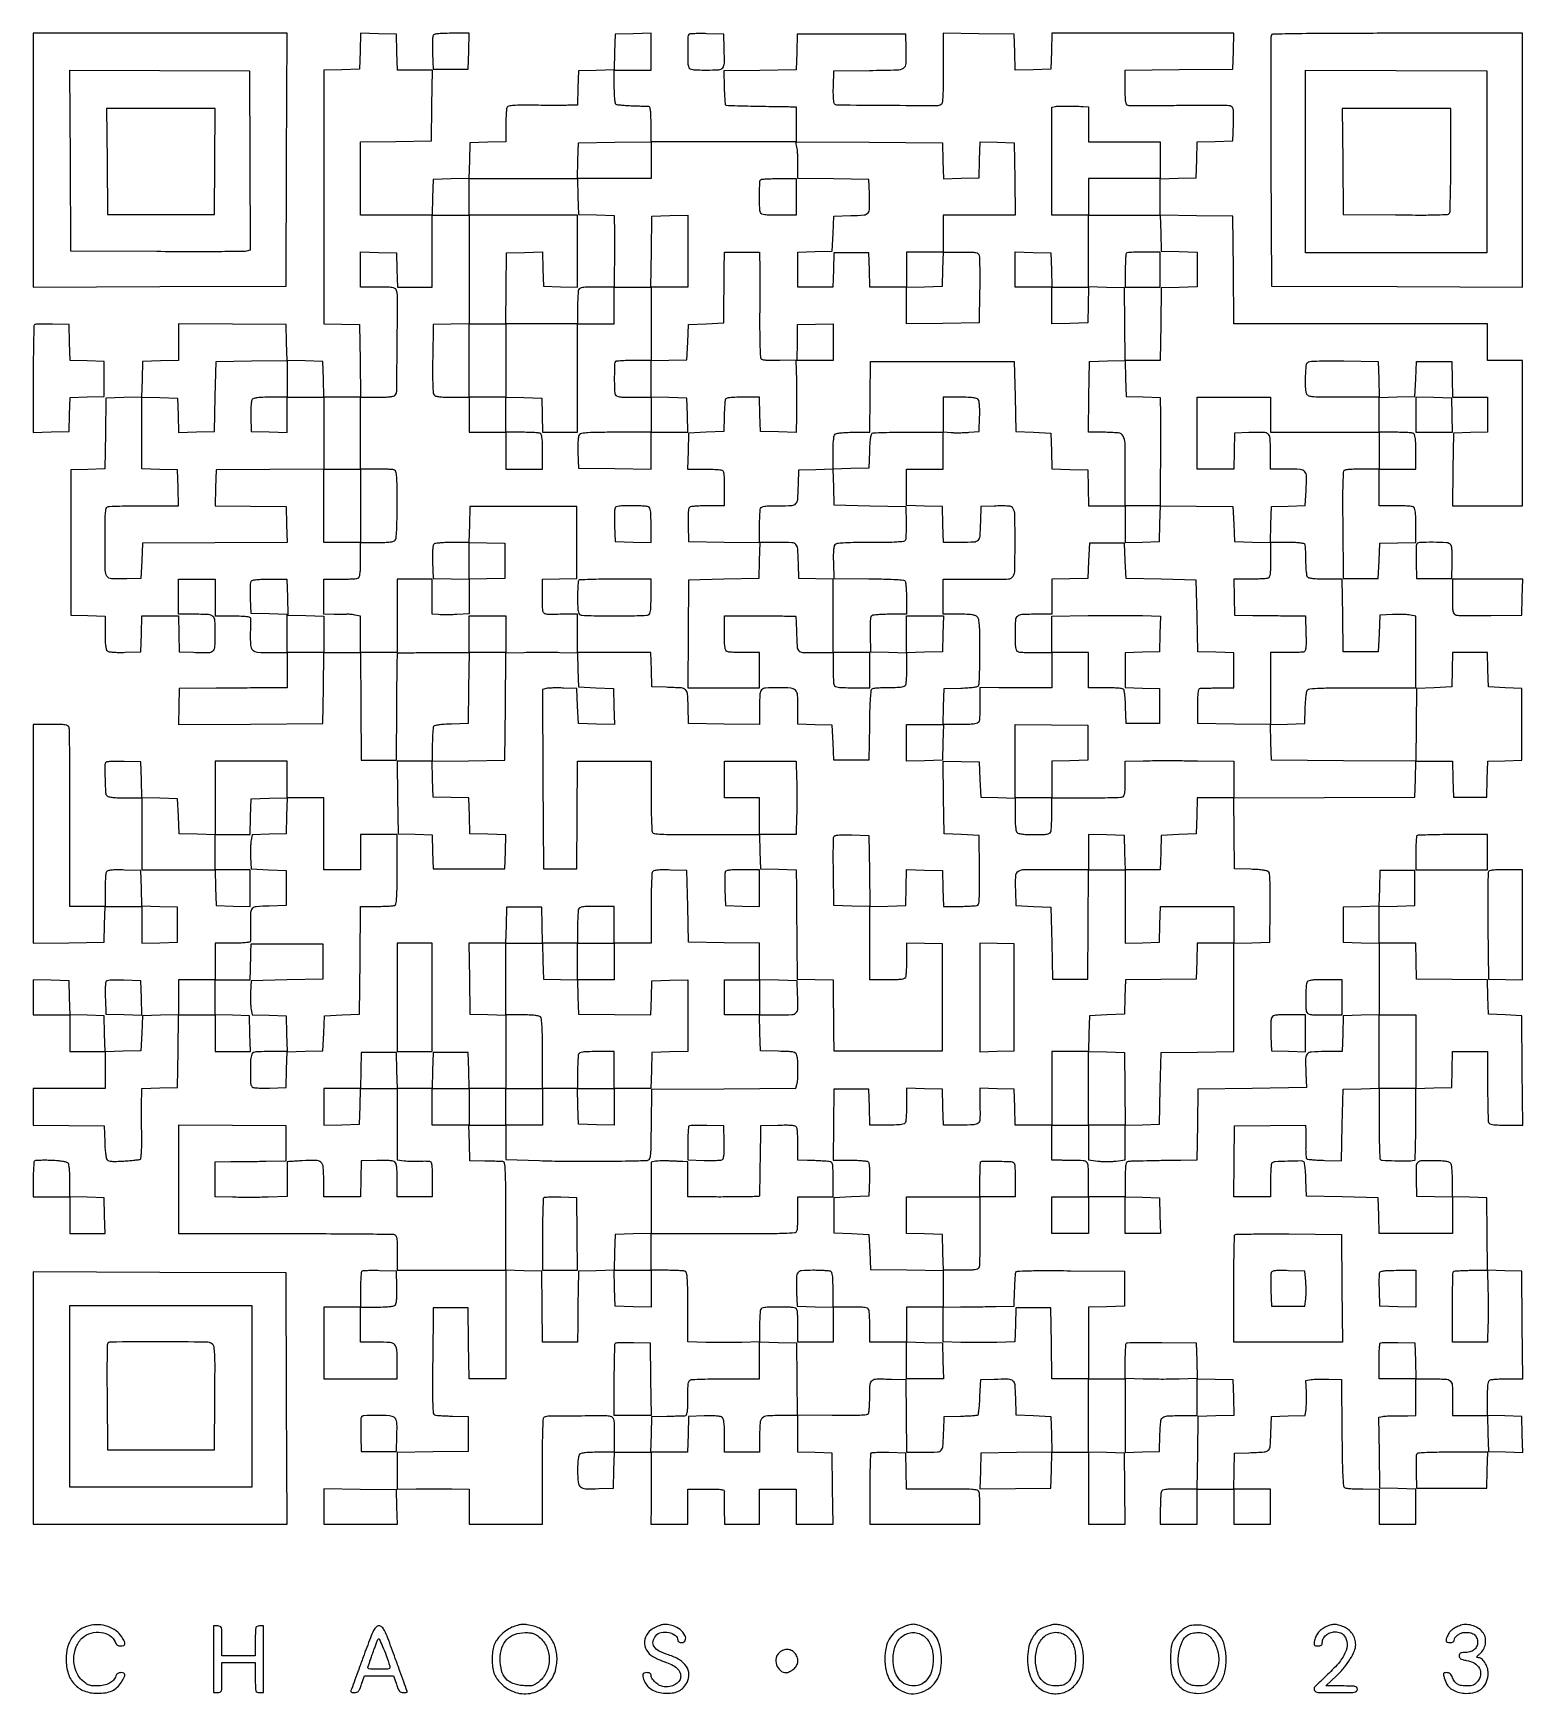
# Model space of a CAD drawing. Extents: x 179 to 1071, y 112 to 1107.
import ezdxf

# ---------------------------------------------------------------- set-up
doc = ezdxf.new("R2010")
doc.units = 0

msp = doc.modelspace()

# ---------------------------------------------------------------- linework, layer by layer
for points in [[(179, 1030.993714), (179, 954.987428), (254.75, 955.243714), (330.5, 955.5), (330.756286, 1031.25), (331.012572, 1107), (255.006286, 1107), (179, 1107)], [(223.235953, 1030.25), (223.5, 998.5), (255.5, 998.5), (287.5, 998.5), (287.764047, 1030.25), (288.028094, 1062), (255.5, 1062), (222.971906, 1062)], [(702, 965.466168), (702, 954.932337), (712.75, 955.216168), (723.5, 955.5), (723.784983, 965.75), (724.069966, 976), (713.034983, 976), (702, 976)], [(462, 911), (462, 889), (451, 889), (440, 889), (440, 911), (440, 933), (451, 933), (462, 933)], [(1007, 878.533832), (1007, 868), (1018.034983, 868), (1029.069966, 868), (1028.784983, 878.25), (1028.5, 888.5), (1017.75, 888.783832), (1007, 889.067663)], [(833, 812.965017), (833, 801.930034), (843.25, 802.215017), (853.5, 802.5), (853.783832, 813.25), (854.067663, 824), (843.533832, 824), (833, 824)], [(462, 747), (462, 736), (451, 736), (440, 736), (440, 747), (440, 758), (451, 758), (462, 758)], [(810.5, 682), (810.5, 671.5), (799.75, 671.216168), (789, 670.932337), (789, 659.966168), (789, 649), (778, 649), (767, 649), (767, 671.019502), (767, 693.039005), (788.75, 692.769502), (810.5, 692.5)], [(397, 529.5), (397, 497), (407.5, 497), (418, 497), (418, 529.5), (418, 562), (407.5, 562), (397, 562)], [(746, 529.5), (746, 496.930034), (756.25, 497.215017), (766.5, 497.5), (766.5, 529.5), (766.5, 561.5), (756.25, 561.784983), (746, 562.069966)], [(614, 529.5), (614, 519), (603.5, 519), (593, 519), (593, 529.5), (593, 540), (603.5, 540), (614, 540)], [(1007, 497), (1007, 475), (996, 475), (985, 475), (985, 497), (985, 519), (996, 519), (1007, 519)], [(832.769502, 474.75), (833.039005, 453), (822.019502, 453), (811, 453), (811, 475.033832), (811, 497.067663), (821.75, 496.783832), (832.5, 496.5)], [(440, 464), (440, 453), (429, 453), (418, 453), (418, 464), (418, 475), (429, 475), (440, 475)], [(811, 399), (811, 388), (800, 388), (789, 388), (789, 399), (789, 410), (800, 410), (811, 410)], [(853.783832, 398.75), (854.067663, 388), (843.533832, 388), (833, 388), (833, 399.034983), (833, 410.069966), (843.25, 409.784983), (853.5, 409.5)], [(179, 289.506286), (179, 214), (255.006326, 214), (331.012652, 214), (330.756326, 289.25), (330.5, 364.5), (254.75, 364.756286), (179, 365.012572)], [(549, 354.966168), (549, 343.932337), (538.25, 344.216168), (527.5, 344.5), (527.216168, 355.25), (526.932337, 366), (537.966168, 366), (549, 366)], [(310, 290.5), (310, 236), (255.5, 236), (201, 236), (201, 290.5), (201, 345), (255.5, 345), (310, 345)], [(723.783832, 311.75), (724.067663, 301), (713.033832, 301), (702, 301), (702, 312.033832), (702, 323.067663), (712.75, 322.783832), (723.5, 322.5)], [(353, 224.519502), (353, 214), (375.034983, 214), (397.069966, 214), (396.784983, 224.25), (396.5, 234.5), (374.75, 234.769502), (353, 235.039005)]]:
    msp.add_lwpolyline(points, close=True)
for points in [[(374.784171, 1096.283485), (374.5, 1085.5), (363.75, 1085.216168), (353, 1084.932337), (353, 1009), (353, 933.067663), (363.75, 932.783832), (374.5, 932.5), (374.769502, 910.75), (375.039005, 889), (364.053334, 889), (353.067663, 889), (352.783832, 899.75), (352.5, 910.5), (341.783492, 910.783492), (331.066984, 911.066984), (330.783492, 921.783492), (330.5, 932.5), (298.25, 932.763853), (266, 933.027706), (266, 922.047685), (266, 911.067663), (255.25, 910.783832), (244.5, 910.5), (244.216508, 899.783492), (243.933016, 889.066984), (233.216508, 888.783492), (222.5, 888.5), (222.230213, 867.284765), (221.960427, 846.069529), (211.730213, 845.784765), (201.5, 845.5), (201.5, 802), (201.5, 758.5), (211.75, 758.215017), (222, 757.930034), (222, 748.087462, 0.007384), (222.070251, 743.330927, 0.024242), (222.315039, 740.199413, 0.035197), (222.72913, 738.123063, 0.153913), (223.399285, 737.083586, 0.132968), (224.486141, 736.587315, 0.020746), (226.849829, 736.296386, 0.018924), (230.042317, 736.15859, 0.009044), (234.149285, 736.211141), (243.5, 736.5), (243.783832, 747.25), (244.067663, 758), (255, 758), (265.932337, 758), (266.216168, 747.25), (266.5, 736.5), (275, 736.204946, 0.009873), (283.957134, 736.070994, 0.178421), (286.597906, 737.058713, 0.204218), (287.78609, 739.475981, 0.013491), (288, 747.402421, 0.013459), (287.786788, 755.321825, 0.202334), (286.604515, 757.750009, 0.171713), (283.954178, 758.803372, 0.009158), (274.75, 758.986345), (266, 759), (266, 769.5), (266, 780), (277, 780), (288, 780), (288, 769), (288, 758), (298.5, 758, -0.006012), (303.541273, 757.939386, -0.023419), (306.651777, 757.718556, -0.034052), (308.572581, 757.35754, -0.325984), (309.070637, 756.75, -0.014814), (309.092806, 755.923743, -0.001037), (309.081503, 753.605455, -0.001469), (309.054161, 750.840669, -0.001106), (309.008434, 747.800487, 0.019496), (309.169365, 740.397615, 0.185632), (310.458808, 737.569707, 0.178142), (313.338343, 736.272315, 0.017684), (321.035184, 736), (331, 736), (331, 725.5), (331, 715), (320.75, 714.929335, 0.000166), (315.365361, 714.890421, 0.000048), (307.048438, 714.826749, 0.000048), (297.674575, 714.753177, 0.000052), (288.5, 714.679335), (266.5, 714.5), (266.21606, 703.739352), (265.932121, 692.978704), (309.21606, 693.239352), (352.5, 693.5), (352.769888, 714.75), (353.039775, 736), (364.006035, 736), (374.972294, 736), (375.236147, 703.75), (375.5, 671.5), (386, 671.5), (396.5, 671.5), (396.716896, 703.383562, -0.00083), (396.820528, 715.628752, -0.001366), (396.953664, 725.984914, -0.000107), (397.100447, 735.273381, -0.194753), (397.218339, 735.551672, -0.194237), (397.829582, 735.811328, -0.000398), (408.41854, 735.993557, -0.002983), (419.22535, 736.106442, -0.003212), (429.769888, 736.085939), (440.039775, 736), (439.769888, 714.75), (439.5, 693.5), (429.535034, 693.211195, 0.00836), (425.199826, 693.012968, 0.019108), (421.944063, 692.684251, 0.01918), (419.589, 692.262532, 0.199883), (418.800347, 691.711195, 0.117226), (418.495095, 690.827893, 0.006962), (418.252233, 687.991726, 0.010173), (418.077211, 684.573123, 0.007309), (418.015313, 680.75), (418, 671), (407.480498, 671), (396.960995, 671), (397.230498, 649.25), (397.5, 627.5), (407.715399, 627.215399), (417.930798, 626.930798), (418.215399, 616.715399), (418.5, 606.5), (440, 606.5), (461.5, 606.5), (461.784606, 616.715817), (462.069211, 626.931635), (451.284606, 627.215817), (440.5, 627.5), (440.216508, 638.216508), (439.933016, 648.933016), (429.216508, 649.216508), (418.5, 649.5), (418.216367, 660.230404), (417.932734, 670.960808), (439.716367, 671.230404), (461.5, 671.5), (461.763771, 703.687867), (462.027542, 735.875734), (472.913878, 736.187867, -0.004489), (477.847566, 736.28501, -0.002695), (483.706001, 736.316173, -0.002699), (489.533968, 736.284303, -0.004703), (494.365827, 736.186339), (504.931439, 735.872678), (505.21572, 725.686339), (505.5, 715.5), (516, 715), (526.5, 714.5), (526.784178, 703.715822), (527.068357, 692.931643), (516.284178, 693.215822), (505.5, 693.5), (505, 704), (504.5, 714.5), (496.503355, 714.796504, 0.007397), (493.27593, 714.868382, 0.008477), (490.191253, 714.839138, 0.007765), (487.580793, 714.729531, 0.047138), (486.244679, 714.525274), (483.982646, 713.95754), (484.241323, 660.22877), (484.5, 606.5), (494.5, 606.5), (504.5, 606.5), (504.763853, 638.75), (505.027706, 671), (527.013853, 671), (549, 671), (549.015313, 650.25, 0.003601), (549.079173, 642.206325, 0.005486), (549.261519, 635.224499, 0.002201), (549.509068, 629.260605, 0.130668), (549.831959, 628.237655, 0.230492), (550.892058, 627.584619, 0.011445), (555.087934, 627.26448, 0.011495), (561.447939, 627.071886, 0.002719), (572.066647, 627.05228, -0.000415), (581.021714, 627.077002, -0.000385), (590.204614, 627.087656, -0.000384), (598.375113, 627.084572, -0.001295), (603.715017, 627.064625), (613.930034, 627), (614.215017, 616.75), (614.5, 606.5), (625.25, 606.216168), (636, 605.932337), (636.059375, 594.716168, 0.000443), (636.094909, 588.965167, 0.000144), (636.157304, 580.479124, 0.000144), (636.232039, 571.053932, 0.000162), (636.309375, 562), (636.5, 540.5), (647.25, 540.216168), (658, 539.932337), (658.097508, 529.716168, 0.00036), (658.145798, 525.011867, 0.0002), (658.211168, 519.269749, 0.000199), (658.282022, 513.453222, 0.000321), (658.347508, 508.5), (658.5, 497.5), (691, 497.5), (723.5, 497.5), (723.5, 529.5), (723.5, 561.5), (712.75, 561.783832), (702, 562.067663), (702, 552.615619, -0.00593), (701.955696, 548.880092, -0.007809), (701.821697, 545.475463, -0.005887), (701.632128, 542.638889, -0.0721), (701.393011, 541.581787, -0.205218), (700.601595, 540.76761, -0.063068), (698.913621, 540.30265, -0.030363), (695.960143, 540.059586, -0.005351), (690.393011, 540), (680, 540), (680, 561.966168), (680, 583.932337), (690.75, 584.216168), (701.5, 584.5), (701.784171, 595.283485), (702.068343, 606.06697), (712.784171, 605.783485), (723.5, 605.5), (723.783832, 594.75), (724.067663, 584), (733.783832, 584.015313, 0.007386), (737.594622, 584.077618, 0.01026), (741.004283, 584.253852, 0.00707), (743.832174, 584.498506, 0.116926), (744.720112, 584.805858, 0.232608), (745.337984, 585.818898, 0.010884), (745.621695, 589.934574, 0.011529), (745.76903, 596.072148, 0.002925), (745.720112, 606.040545), (745.5, 626.5), (735, 627), (724.5, 627.5), (724.230403, 649.284031), (723.960806, 671.068061), (734.730403, 670.784031), (745.5, 670.5), (746, 660), (746.5, 649.5), (756.75, 649.215017), (767, 648.930034), (767, 639.165017, 0.00874), (767.074375, 634.910654, 0.018513), (767.311444, 631.622935, 0.019392), (767.672291, 629.199003, 0.150838), (768.2, 628.2, 0.148618), (769.177004, 627.678473, 0.020076), (771.499944, 627.315267, 0.019202), (774.62258, 627.075751, 0.009539), (778.593011, 627, 0.006405), (783.449162, 627.062206, 0.033615), (786.105917, 627.309523, 0.068495), (787.642994, 627.779618, 0.195123), (788.393011, 628.581787, 0.07203), (788.632106, 629.638111, 0.005915), (788.821697, 632.465525, 0.007831), (788.955695, 635.859224, 0.005951), (789, 639.581787), (789, 649), (809.418213, 649, 0.002771), (817.357109, 649.043995, 0.004125), (824.303225, 649.178303, 0.001841), (830.220565, 649.363369, 0.083055), (831.418213, 649.606989, 0.20495), (832.232073, 650.397282, 0.063217), (832.697178, 652.080966, 0.030446), (832.940349, 655.026092, 0.005377), (833, 660.573157), (833, 670.932337), (843.75, 671.216168, -0.005064), (849.325826, 671.306889, -0.001561), (857.73125, 671.332264, -0.001561), (867.134477, 671.301929, -0.001714), (876.25, 671.212814), (898, 670.925628), (898, 659.962814), (898, 649), (887.033832, 649), (876.067663, 649), (875.783832, 638.25), (875.5, 627.5), (865, 627), (854.5, 626.5), (854.215017, 616.25), (853.930034, 606), (843.5, 606), (833.069966, 606), (832.784983, 616.25), (832.5, 626.5), (821.75, 626.783832), (811, 627.067663), (811, 616.533832), (811, 606), (789.519052, 606, 0.003484), (772.504163, 605.881453, 0.129107), (768.800938, 604.853655, 0.257598), (767.205453, 602.186192, 0.017378), (767.204946, 593), (767.5, 584.5), (778, 584), (788.5, 583.5), (789, 562), (789.5, 540.5), (800, 540.5), (810.5, 540.5), (810.763664, 573.25), (811.027329, 606), (822.013664, 606), (833, 606), (833, 583.965017), (833, 561.930034), (843.25, 562.215017), (853.5, 562.5), (853.783832, 573.25), (854.067663, 584), (876.033832, 584), (898, 584), (898, 573), (898, 562), (887.033832, 562), (876.067663, 562), (875.783832, 551.25), (875.5, 540.5), (854.284765, 540.230213), (833.069529, 539.960427), (832.784765, 529.730213), (832.5, 519.5), (822, 519), (811.5, 518.5), (811.216168, 507.75), (810.932337, 497), (799.966168, 497), (789, 497), (789, 475), (789, 453), (778.033832, 453), (767.067663, 453), (766.783832, 463.75), (766.5, 474.5), (756.25, 474.784983), (746, 475.069966), (745.875921, 471.284983, 0.007332), (745.843035, 469.468858, 0.003317), (745.850634, 467.088869, 0.003284), (745.891817, 464.577108, 0.004488), (745.964074, 462.315423, -0.022257), (745.942675, 456.363281, -0.213603), (744.824185, 454.155827, -0.160216), (742.248635, 453.176959, -0.011368), (734.466444, 453), (724.067663, 453), (723.783832, 463.75), (723.5, 474.5), (712.75, 474.783832), (702, 475.067663), (702, 465.615619, -0.00593), (701.955696, 461.880092, -0.007809), (701.821697, 458.475463, -0.005887), (701.632128, 455.638889, -0.0721), (701.393011, 454.581787, -0.20495), (700.602718, 453.767927, -0.063217), (698.919034, 453.302822, -0.030446), (695.973908, 453.059651, -0.005377), (690.426843, 453), (680.067663, 453), (679.783832, 463.75), (679.5, 474.5), (669, 474.5), (658.5, 474.5), (658.272969, 453.25), (658.045937, 432), (667.772969, 431.984687, -0.007773), (671.592775, 431.919285, -0.010696), (675.021102, 431.733781, -0.00761), (677.860586, 431.47563, -0.11538), (678.788231, 431.152042, -0.19692), (679.395734, 430.294865, -0.033714), (679.721018, 428.282937, -0.023663), (679.861823, 425.195195, -0.006827), (679.788231, 420.417355), (679.5, 410.5), (669, 410), (658.5, 409.5), (658.5, 399), (658.5, 388.5), (669, 388), (679.5, 387.5), (680, 377), (680.5, 366.5), (702.25, 366.230498), (724, 365.960995), (724, 354.980498), (724, 344), (713, 344), (702, 344), (702, 333.5), (702, 323), (691, 323), (680, 323), (680, 331.918213, 0.006277), (679.955669, 335.449196, 0.008159), (679.821697, 338.68135, 0.006338), (679.631778, 341.373807, 0.070946), (679.393011, 342.418213, 0.205218), (678.601595, 343.23239, 0.063068), (676.913621, 343.69735, 0.030363), (673.960143, 343.940414, 0.005351), (668.393011, 344), (658, 344), (658, 354.393011, 0.005351), (657.940414, 359.960143, 0.030363), (657.69735, 362.913621, 0.063068), (657.23239, 364.601595, 0.205218), (656.418213, 365.393011, 0.070903), (655.374278, 365.631765, 0.006355), (652.686947, 365.821697, 0.008172), (649.460948, 365.955668, 0.00629), (645.937265, 366, 0.018396), (639.202118, 365.752111, 0.216958), (636.960401, 364.524916, 0.161461), (636.06185, 361.835716, 0.009253), (636.204946, 353), (636.5, 344.5), (647.25, 344.216168), (658, 343.932337), (658, 333.466168), (658, 323), (647.5, 323), (637, 323), (637, 331.918213, 0.006277), (636.955669, 335.449196, 0.008159), (636.821697, 338.68135, 0.006338), (636.631778, 341.373807, 0.070946), (636.393011, 342.418213, 0.204366), (635.605154, 343.231384, 0.063541), (633.93074, 343.696802, 0.030628), (631.003676, 343.940206, 0.005432), (625.5, 344, 0.005432), (619.996324, 343.940206, 0.030628), (617.06926, 343.696802, 0.063541), (615.394846, 343.231384, 0.204366), (614.606989, 342.418213, 0.070799), (614.368266, 341.375401, 0.006396), (614.178303, 338.70025, 0.008203), (614.044334, 335.488883, 0.006322), (614, 331.982551), (614, 323.128677), (603.400107, 322.814338, -0.004692), (598.554047, 322.716137, -0.002696), (592.712026, 322.6841, -0.002693), (586.841483, 322.71519, -0.004492), (581.900107, 322.812384), (571, 323.124768), (571, 343.955395, 0.002113), (570.950186, 355.740773, 0.016301), (570.723731, 361.253842, 0.031071), (570.301136, 364.347193, 0.257072), (569.418213, 365.393011, 0.07203), (568.361889, 365.632106, 0.005915), (565.534475, 365.821697, 0.007831), (562.140776, 365.955695, 0.005951), (558.418213, 366), (549, 366), (549, 377), (549, 388), (592.393011, 388, 0.00089), (617.663739, 388.044988, 0.008094), (628.682637, 388.26261, 0.010271), (635.111256, 388.626062, 0.28955), (636.393011, 389.581787, 0.07203), (636.632106, 390.638111, 0.005915), (636.821697, 393.465525, 0.007831), (636.955695, 396.859224, 0.005951), (637, 400.581787), (637, 410), (647.5, 410), (658, 410), (658, 420.5, 0.003352), (657.954921, 427.224924, 0.048655), (657.69244, 429.587618, 0.175767), (657.016838, 430.675217, 0.149258), (655.75, 431.167506, 0.001986), (652.205797, 431.417209, 0.003814), (649.36184, 431.584448, 0.003716), (646.467483, 431.710946, 0.001781), (642.75, 431.832494), (637, 432), (636.984687, 441.25, 0.008159), (636.919317, 444.886885, 0.011123), (636.734034, 448.160822, 0.008145), (636.475757, 450.869394, 0.113997), (636.152902, 451.78684, 0.199716), (635.281101, 452.39767, 0.032047), (633.18343, 452.720814, 0.022682), (629.955578, 452.861053, 0.006397), (624.918214, 452.78684), (614.5, 452.5), (614.26659, 431.599923, -0.001278), (614.156325, 423.56607, -0.002088), (614.016967, 416.754467, -0.000251), (613.864526, 410.690643, -0.192258), (613.744575, 410.411242, -0.194513), (613.159485, 410.163062, -0.000479), (603.914768, 410.01528, -0.003012), (593.716025, 409.923465, -0.002123), (582.25, 409.937986), (571, 410), (571, 420.5), (571, 431), (568, 431.125, -0.000897), (566.490601, 431.190605, -0.000321), (564.339063, 431.289374, -0.000319), (561.979926, 431.4007, -0.000377), (559.75, 431.50904, 0.009924), (557.538322, 431.574202, 0.00879), (555.234375, 431.555835, 0.008861), (553.160189, 431.466024, 0.026501), (551.75, 431.304585), (549, 430.841089), (549, 409.454376), (549, 388.067663), (538.25, 387.783832), (527.5, 387.5), (527.216508, 376.783492), (526.933016, 366.066984), (516.216508, 365.783492), (505.5, 365.5), (505.322108, 354.5, 0.000681), (505.248714, 349.544418, 0.000421), (505.17529, 343.720312, 0.000422), (505.112467, 337.967405, 0.00076), (505.072108, 333.25), (505, 323), (494.519888, 323), (484.039775, 323), (483.769888, 344.25), (483.5, 365.5), (472.75, 365.783832), (462, 366.067663), (462, 398.533832, 0.001047), (461.958411, 418.397169, 0.012355), (461.735382, 426.113216, 0.026727), (461.298764, 430.176364, 0.344117), (460.25, 431.148423, 0.014038), (459.133258, 431.211627, 0.001303), (456.370313, 431.283085, 0.001676), (453.074505, 431.348677, 0.001315), (449.5, 431.398423), (440.5, 431.5), (440.216168, 442.25), (439.932337, 453), (450.966168, 453), (462, 453), (462, 442.647965), (462, 432.29593), (482.25, 431.688089, 0.005851), (496.885726, 431.420138, 0.002378), (516.816417, 431.383285, 0.002097), (536.151554, 431.52058, 0.011121), (546.730112, 431.87548, 0.249257), (548.035485, 432.665673, 0.105759), (548.713164, 434.662586, 0.024612), (549.013141, 439.118533, 0.001326), (549.230112, 453.25), (549.5, 474.5), (592.636124, 474.760537), (635.772248, 475.021074), (636.37247, 477.260537, 0.055261), (636.837102, 480.304807, 0.010179), (636.954784, 485.991845, 0.010168), (636.84102, 491.678737, 0.055454), (636.378274, 494.717265, 0.141505), (635.627557, 495.960978, 0.132685), (634.311084, 496.650964, 0.0442), (631.7238, 496.990753, 0.00392), (625.141929, 497.217265), (614.5, 497.5), (614.216168, 508.25), (613.932337, 519), (624.947116, 519, 0.011644), (633.386769, 519.196568, 0.193791), (635.888604, 520.342175, 0.190015), (636.923746, 522.911448, 0.011127), (636.796504, 531.503355), (636.5, 539.5), (625.25, 539.782751), (614, 540.065502), (614, 551.012863), (614, 561.960225), (592.75, 562.230112), (571.5, 562.5), (571, 584), (570.5, 605.5), (560.582645, 605.788231, 0.006827), (555.804805, 605.861823, 0.023663), (552.717063, 605.721018, 0.033714), (550.705135, 605.395734, 0.19692), (549.847958, 604.788231, 0.130355), (549.518755, 603.746653, 0.002279), (549.266219, 597.783105, 0.005584), (549.080339, 590.795482, 0.003672), (549.015313, 582.75), (549, 562), (538, 562), (527, 562), (527, 573), (527, 584), (516.606989, 584, 0.005351), (511.039857, 583.940414, 0.030363), (508.086379, 583.69735, 0.063068), (506.398405, 583.23239, 0.205218), (505.606989, 582.418213, 0.07203), (505.367894, 581.361889, 0.005915), (505.178303, 578.534475, 0.007831), (505.044305, 575.140776, 0.005951), (505, 571.418213), (505, 562), (494.533832, 562), (484.067663, 562), (483.783832, 572.75), (483.5, 583.5), (473, 583.5), (462.5, 583.5), (462.216168, 572.75), (461.932337, 562), (450.946281, 562), (439.960225, 562), (440.230112, 540.75), (440.5, 519.5), (451.25, 519.216168), (462, 518.932337), (462, 496.966168), (462, 475), (451.033832, 475), (440.067663, 475), (439.783832, 485.75), (439.5, 496.5), (429, 496.5), (418.5, 496.5), (418.216168, 485.75), (417.932337, 475), (407.5, 475), (397.067663, 475), (396.783832, 485.75), (396.5, 496.5), (386, 496.5), (375.5, 496.5), (375.216168, 485.75), (374.932337, 475), (363.966168, 475), (353, 475), (353, 463.966168), (353, 452.932337), (363.75, 453.216168), (374.5, 453.5), (374.783832, 464.25), (375.067663, 475), (386.033832, 475), (397, 475), (397, 453.613544), (397, 432.227088), (401.25, 431.631435, 0.01829), (403.236067, 431.426803, 0.00956), (405.720312, 431.310015, 0.009495), (408.276032, 431.287353, 0.01434), (410.5, 431.373689, -0.009963), (412.505981, 431.469153, -0.011902), (414.398438, 431.476393, -0.010704), (415.985709, 431.410664, -0.073077), (416.75, 431.248809, -0.252405), (417.346562, 430.571005, -0.02816), (417.7088, 428.472674, -0.022023), (417.935201, 425.271303, -0.006641), (418, 420.393011), (418, 410), (407.5, 410), (397, 410), (397, 419.877555, 0.007345), (396.929838, 424.653266, 0.024181), (396.685192, 427.794146, 0.035127), (396.271246, 429.875583, 0.154085), (395.600715, 430.916414, 0.132968), (394.513859, 431.412685, 0.020746), (392.150171, 431.703614, 0.018924), (388.957683, 431.84141, 0.009044), (384.850715, 431.788859), (375.5, 431.5), (375.216168, 420.75), (374.932337, 410), (363.966168, 410), (353, 410), (353, 419.964816, 0.018486), (352.70887, 427.836462, 0.192208), (351.316585, 430.691543, 0.185082), (348.313111, 431.860867, 0.016937), (340.157721, 431.627347, 0.000292), (336.820772, 431.416568, 0.000466), (333.969768, 431.232141, 0.000082), (331.448979, 431.066299, 0.025908), (331.25, 431.042778, 0.358023), (331.147848, 430.924821, 0.000565), (331.073438, 427.946516, 0.003718), (331.017975, 424.567593, 0.002244), (331, 420.562384), (331, 410.124768), (319.75, 409.812384, -0.004056), (314.698016, 409.713112, -0.002552), (308.79375, 409.675138, -0.002561), (302.984411, 409.697181, -0.004692), (298.25, 409.783832), (288, 410.067663), (288, 420.533832), (288, 431), (297.25, 431.086779, 0.000584), (301.645003, 431.133146, 0.000277), (307.307812, 431.202645, 0.000275), (313.230203, 431.281867, 0.000389), (318.5, 431.359357), (330.5, 431.545156), (330.5, 442.022578), (330.5, 452.5), (298.25, 452.763853), (266, 453.027706), (266, 420.513853), (266, 388), (329.918213, 388, -0.000889), (354.536062, 387.95625, -0.001428), (375.5251, 387.821697, -0.000229), (394.117424, 387.64088, -0.089292), (395.418213, 387.393011, -0.205218), (396.23239, 386.601595, -0.063068), (396.69735, 384.913621, -0.030363), (396.940414, 381.960143, -0.005351), (397, 376.393011), (397, 366), (429.5, 366), (462, 366), (462, 333.5), (462, 301), (451.019888, 301), (440.039775, 301), (439.769888, 322.25), (439.5, 343.5), (429, 343.5), (418.5, 343.5), (418.235918, 311.724019, 0.001389), (418.138749, 294.163147, 0.009811), (418.282696, 285.629297, 0.011839), (418.592221, 280.490933, 0.287702), (419.416113, 279.393817, 0.069871), (420.396028, 279.167586, 0.005054), (423.173826, 278.95252, 0.007001), (426.505224, 278.775255, 0.005236), (430.180195, 278.669798), (439.5, 278.5), (439.5, 268), (439.5, 257.5), (418.25, 257.230112), (397, 256.960225), (397, 245.905604), (397, 234.850983), (408.25, 235.009058, -0.001625), (413.301956, 235.063626, -0.001022), (419.20625, 235.09615, -0.001025), (425.015638, 235.10437, -0.001879), (429.75, 235.083566), (440, 235), (440, 224.5), (440, 214), (462, 214), (484, 214), (484, 245.893011, -0.001684), (484.054205, 261.986952, -0.008007), (484.263618, 271.190785, -0.005804), (484.573552, 277.338683, -0.29363), (485.255539, 278.267818, -0.089474), (488.041894, 278.797727, -0.001246), (505.283386, 278.917943, -0.001219), (522.548786, 278.953219, -0.091759), (525.277124, 278.447152, -0.185793), (526.182672, 277.630538, -0.078909), (526.692654, 276.049937, -0.033701), (526.942387, 273.194511, -0.004965), (527, 267.393011), (527, 257), (517.2, 257, 0.008695), (512.928253, 256.925705, 0.018472), (509.630442, 256.688776, 0.019349), (507.200304, 256.328068, 0.150969), (506.2, 255.8, 0.146858), (505.683514, 254.840408, 0.020575), (505.318456, 252.592452, 0.019737), (505.076885, 249.593488, 0.010228), (505, 245.835184, 0.023375), (505.319593, 239.002759, 0.198259), (506.723237, 236.338727, 0.167667), (509.731722, 235.198808, 0.015743), (517.756819, 235.211167), (526.5, 235.5), (526.783832, 246.25), (527.067663, 257), (538.033832, 257), (549, 257), (549.06017, 245.75, -0.001218), (549.074883, 240.698049, -0.000766), (549.068651, 234.79375, -0.000769), (549.04469, 228.984363, -0.001409), (549.004546, 224.25), (548.888751, 214), (559.944376, 214), (571, 214), (571, 224.5), (571, 235), (582.043837, 235, -0.005353), (587.436059, 234.942266, -0.023244), (590.625709, 234.725378, -0.037204), (592.514505, 234.364582, -0.375493), (592.925354, 233.75, 0.029686), (592.865555, 232.894407, 0.001563), (592.84552, 230.15, 0.00246), (592.84795, 226.884359, 0.001786), (592.881517, 223.25), (593, 214), (603.5, 214), (614, 214), (614, 224.5), (614, 235), (625, 235), (636, 235), (636, 224.5), (636, 214), (647.019888, 214), (658.039775, 214), (657.769888, 235.25), (657.5, 256.5), (647.25, 256.784983), (637, 257.069966), (637, 268.034983), (637, 279), (627.434259, 279, 0.013421), (618.652839, 278.764238, 0.170843), (615.649476, 277.522304, 0.194265), (614.28305, 274.740087, 0.018196), (614, 266.964816), (614, 257), (603.5, 257), (593, 257), (593, 266.877555, 0.007345), (592.929838, 271.653266, 0.024181), (592.685192, 274.794146, 0.035127), (592.271246, 276.875583, 0.154085), (591.600715, 277.916414, 0.132968), (590.513859, 278.412685, 0.020746), (588.150171, 278.703614, 0.018924), (584.957683, 278.84141, 0.009044), (580.850715, 278.788859), (571.5, 278.5), (571.216168, 267.75), (570.932337, 257), (559.932337, 257), (548.932337, 257), (549.216168, 267.75), (549.5, 278.5), (558.5, 278.640285, 0.000842), (562.074507, 278.702026, 0.001074), (565.370313, 278.77159, 0.000834), (568.133668, 278.840464, 0.009007), (569.25, 278.890285, 0.231448), (570.178012, 279.418551, 0.108752), (570.705265, 280.731911, 0.037007), (570.94858, 283.394619, 0.004286), (571, 289.393011, -0.005351), (571.059586, 294.960143, -0.030363), (571.30265, 297.913621, -0.063068), (571.76761, 299.601595, -0.205218), (572.581787, 300.393011, -0.082815), (573.775876, 300.636501, -0.001919), (579.5499, 300.821697, -0.004216), (586.334577, 300.955997, -0.00284), (594.081787, 301), (614, 301), (614, 312.032751), (614, 323.065502), (625.059235, 322.782751), (636.11847, 322.5), (636.309235, 301), (636.5, 279.5), (657.428109, 279.22917, 0.002701), (667.928451, 279.150006, 0.012029), (674.091209, 279.285113, 0.012869), (678.095412, 279.572759, 0.230932), (679.162796, 280.22917, 0.11432), (679.481829, 281.137171, 0.008032), (679.73694, 283.838285, 0.011034), (679.920045, 287.102508, 0.008078), (679.984687, 290.730948, -0.017085), (680.235676, 297.733962, -0.213819), (681.457168, 300.016955, -0.165315), (684.135712, 300.93607, -0.009396), (693, 300.795054), (701.5, 300.5), (701.769502, 278.75), (702.039005, 257), (712.50045, 257, 0.011615), (720.475254, 257.185286, 0.199966), (722.786976, 258.276951, 0.170041), (723.829986, 260.757562, 0.007917), (724.24922, 270), (724.5, 278.5), (734.33884, 278.672173, 0.006114), (738.157126, 278.785708, 0.0092), (741.481737, 278.986604, 0.004687), (744.269295, 279.232903, 0.17277), (744.83884, 279.5008, 0.167794), (745.11859, 280.070473, 0.004289), (745.452659, 282.952261, 0.008673), (745.760501, 286.383219, 0.005756), (746, 290.328626), (746.5, 300.5), (754.496645, 300.796504, -0.010944), (762.958841, 300.924926, -0.179106), (765.567079, 299.939704, -0.195806), (766.788181, 297.526579, -0.013482), (767.215131, 289.7397), (767.5, 279.5), (778, 279), (788.5, 278.5), (788.783629, 267.769986), (789.067258, 257.039971), (767.783629, 256.769986), (746.5, 256.5), (746.2164, 245.772871), (745.932801, 235.045741), (767.2164, 235.272871), (788.5, 235.5), (788.783832, 246.25), (789.067663, 257), (800.033832, 257), (811, 257), (811, 235.5), (811, 214), (822.019888, 214), (833.039775, 214), (832.769888, 235.25), (832.5, 256.5), (821.75, 256.783832), (811, 257.067663), (811, 279.033832), (811, 301), (822, 301), (833, 301), (833, 278.965017), (833, 256.930034), (843.25, 257.215017), (853.5, 257.5), (853.783793, 267.642206, -0.014077), (854.217345, 275.358739, -0.199184), (855.462909, 277.765918, -0.166903), (858.143851, 278.803651, -0.00925), (867.25, 278.986345), (876, 279), (876, 290.033832), (876, 301.067663), (886.75, 300.783832), (897.5, 300.5), (897.783485, 289.784171), (898.06697, 279.068343), (887.283485, 278.784171), (876.5, 278.5), (876.230498, 256.75), (875.960995, 235), (865.587486, 235, 0.005366), (860.031922, 234.940377, 0.030411), (857.083259, 234.697251, 0.063154), (855.397758, 234.232207, 0.205063), (854.606989, 233.418213, 0.070946), (854.368222, 232.373807, 0.006338), (854.178303, 229.68135, 0.008159), (854.044331, 226.449196, 0.006277), (854, 222.918213), (854, 214), (865, 214), (876, 214), (876, 224.5), (876, 235), (887, 235), (898, 235), (898, 224.5), (898, 214), (909, 214), (920, 214), (920, 224.5), (920, 235), (908.966168, 235), (897.932337, 235), (898.216168, 245.75), (898.5, 256.5), (907, 256.75078, 0.008001), (916.14566, 257.167162, 0.165236), (918.65727, 258.196667, 0.196929), (919.809521, 260.49116, 0.012174), (920.215131, 268.2603), (920.5, 278.5), (930.62757, 278.783631), (940.755139, 279.067263), (941.245984, 282.783631, 0.02043), (941.416849, 284.667274, 0.007166), (941.512695, 287.383123, 0.007101), (941.532878, 290.376392, 0.008251), (941.464663, 293.222743), (941.192497, 299.945487), (944.346249, 300.529234, -0.031064), (946.043619, 300.735482, -0.008198), (948.776711, 300.851473, -0.008289), (951.8973, 300.880936, -0.008427), (955, 300.80649), (962.5, 300.5), (962.764319, 268.550168, 0.001803), (962.951056, 252.830801, 0.007577), (963.240328, 243.392156, 0.00522), (963.604237, 236.927232, 0.238962), (964.264319, 235.81548, 0.116655), (965.161958, 235.504391, 0.00716), (968.001081, 235.256679, 0.010334), (971.425135, 235.078324, 0.007451), (975.25, 235.015313), (985, 235), (985, 224.5), (985, 214), (996, 214), (1007, 214), (1007, 224.466168), (1007, 234.932337), (996.25, 235.216168), (985.5, 235.5), (985.230182, 256.725974), (984.960364, 277.951948), (987.230182, 278.430141, -0.026086), (988.375134, 278.609604, -0.009558), (990.008241, 278.747441, -0.009445), (991.802153, 278.830375, -0.011173), (993.5, 278.838803, 0.003741), (995.371688, 278.820274, 0.001914), (997.720313, 278.823585, 0.001902), (1000.139986, 278.845462, 0.002859), (1002.25, 278.884636), (1007, 279), (1007, 290), (1007, 301), (1015.75, 300.986345, -0.009167), (1024.955456, 300.803189, -0.171913), (1027.605326, 299.74871, -0.202173), (1028.787158, 297.318307, -0.013409), (1029, 289.383369), (1029, 279), (1039.466168, 279), (1049.932337, 279), (1050.216168, 268.25), (1050.5, 257.5), (1060.78419, 257.214639), (1071.068381, 256.929279), (1070.78419, 267.714639), (1070.5, 278.5), (1060.25, 278.784983), (1050, 279.069966), (1050, 289.427994, -0.005378), (1050.059653, 294.974376, -0.030449), (1050.302828, 297.919218, -0.063222), (1050.767938, 299.602756, -0.204941), (1051.581787, 300.393011, -0.070978), (1052.626534, 300.631787, -0.006326), (1055.322719, 300.821697, -0.00815), (1058.55935, 300.95567, -0.006268), (1062.095641, 301), (1071.027706, 301), (1070.763853, 333.25), (1070.5, 365.5), (1060.269405, 365.784769), (1050.038811, 366.069538), (1049.769405, 387.784769), (1049.5, 409.5), (1039.25, 409.784983), (1029, 410.069966), (1028.984687, 419.284983, 0.009351), (1028.91061, 422.922138, 0.012383), (1028.699357, 426.227206, 0.009791), (1028.403006, 428.956028, 0.109462), (1028.034855, 429.977844, 0.159515), (1027.18233, 430.68227, 0.047606), (1025.539227, 431.153074, 0.031307), (1023.043014, 431.457417, 0.009973), (1019.300167, 431.602655, 0.009247), (1010.660108, 431.605634, 0.181698), (1008.230214, 430.641791, 0.205934), (1007.190533, 428.359828, 0.012327), (1007.216307, 420.633136), (1007.5, 410.5), (1018.25, 410.216168), (1029, 409.932337), (1029, 398.966168), (1029, 388), (1007.033832, 388), (985.067663, 388), (984.783832, 398.75), (984.5, 409.5), (963, 410), (941.5, 410.5), (941.211195, 420.464966, 0.009143), (941.028489, 424.328163, 0.013786), (940.715179, 427.683218, 0.008512), (940.334125, 430.432793, 0.219027), (939.928184, 431.044385, 0.143525), (938.25123, 431.505737, 0.003796), (930.462578, 431.317044, 0.004146), (922.730621, 431.006787, 0.12697), (920.901089, 430.43887, 0.229345), (920.541955, 429.874018, 0.007453), (920.264695, 427.125393, 0.012937), (920.065224, 423.791061, 0.00847), (920, 419.940983), (920, 410), (908.980112, 410), (897.960225, 410), (898.230112, 431.25), (898.5, 452.5), (919.75, 452.769888), (941, 453.039775), (941.107595, 449.769888, -0.007236), (941.138886, 448.071354, -0.002215), (941.137649, 445.503909, -0.002216), (941.110785, 442.62912, -0.002424), (941.058817, 439.839163, 0.011352), (941.056825, 437.252152, 0.016954), (941.18302, 434.994435, 0.012019), (941.391764, 433.167691, 0.227143), (941.701222, 432.699985, 0.112934), (942.323023, 432.497611, 0.003046), (945.202859, 432.256164, 0.006189), (948.610222, 432.03377, 0.004183), (952.5, 431.860821), (962.5, 431.5), (963, 453), (963.5, 474.5), (974.25, 474.783832), (985, 475.067663), (985.015313, 454.283832, 0.003299), (985.07429, 446.242807, 0.005106), (985.241942, 439.300273, 0.001784), (985.468374, 433.332481, 0.14458), (985.765313, 432.461777, 0.232745), (986.826281, 431.885452, 0.003191), (994.397076, 431.628837, 0.009151), (1001.592352, 431.562642, 0.03143), (1006.25, 431.898298, 0.364038), (1006.555217, 432.234071, 0.001188), (1006.779688, 438.275812, 0.005417), (1006.946066, 445.228103, 0.003273), (1007, 453.466168), (1007, 474.932337), (1017.75, 475.216168), (1028.5, 475.5), (1028.783832, 486.25), (1029.067663, 497), (1039.533832, 497), (1050, 497), (1050, 476.581787, 0.002771), (1050.043995, 468.642891, 0.004125), (1050.178303, 461.696775, 0.001841), (1050.363369, 455.779435, 0.083055), (1050.606989, 454.581787, 0.201272), (1051.382022, 453.772279, 0.065239), (1053.008523, 453.305235, 0.031606), (1055.841873, 453.060568, 0.005737), (1061.120653, 453), (1071.027329, 453), (1070.763664, 485.75), (1070.5, 518.5), (1060.5, 519), (1050.5, 519.5), (1050.215235, 529.730213), (1049.930471, 539.960427), (1028.715235, 540.230213), (1007.5, 540.5), (1007.216168, 551.25), (1006.932337, 562), (995.966168, 562), (985, 562), (985, 572.966168), (985, 583.932337), (995.75, 584.216168), (1006.5, 584.5), (1006.5, 595), (1006.5, 605.5), (996, 605.5), (985.5, 605.5), (985.216508, 594.783492), (984.933016, 584.066984), (974.216508, 583.783492), (963.5, 583.5), (963.5, 573), (963.5, 562.5), (974.25, 562.216168), (985, 561.932337), (985, 540.5), (985, 519.067663), (974.25, 518.783832), (963.5, 518.5), (963.216168, 507.75), (962.932337, 497), (952.533556, 497, 0.013999), (944.540636, 496.776175, 0.200044), (942.028525, 495.560001, 0.182011), (940.999151, 492.86595, 0.011253), (941.152582, 484.155384), (941.5, 475.5), (909, 475), (876.5, 474.5), (876.230112, 453.25), (875.960225, 432), (866.230112, 431.877969, 0.001144), (855.728075, 431.722224, 0.001367), (845.834192, 431.525787, 0.000792), (837.257267, 431.318429, 0.017322), (834.75, 431.166815, 0.227991), (833.821167, 430.605802, 0.104506), (833.295638, 429.25435, 0.036384), (833.051846, 426.549128, 0.004285), (833, 420.5), (833, 410), (822, 410), (811, 410), (811, 420.480948, 0.009387), (810.852029, 428.361994, 0.17263), (809.939538, 430.650314, 0.201654), (807.834859, 431.67088, 0.013513), (801, 431.852067, -0.001204), (798.656079, 431.856489, -0.000998), (796.160938, 431.872189, -0.001008), (793.874136, 431.895754, -0.002719), (792.25, 431.924599), (789, 432), (789, 442.5), (789, 453), (800, 453), (811, 453), (811, 442.571956), (811, 432.143913), (816.5, 431.456733, 0.019505), (819.004224, 431.24262, 0.011573), (822, 431.173271, 0.011573), (824.995776, 431.24262, 0.019505), (827.5, 431.456733), (833, 432.143913), (833, 442.536973), (833, 452.930034), (843.25, 453.215017), (853.5, 453.5), (854, 475), (854.5, 496.5), (876.25, 496.769502), (898, 497.039005), (898, 529.485671), (898, 561.932337), (908.75, 562.216168), (919.5, 562.5), (919.771094, 582.87212, 0.003434), (919.830597, 592.113182, 0.009597), (919.703452, 598.59186, 0.00767), (919.448973, 603.286297, 0.157081), (918.927769, 604.587033, 0.156981), (917.942162, 605.21413, 0.026314), (915.720034, 605.670632, 0.021626), (912.548502, 606.010497, 0.008499), (908.156674, 606.214914), (898.5, 606.5), (898.230137, 627.741378), (897.960275, 648.982756), (952.230137, 649.241378), (1006.5, 649.5), (1006.783832, 660.25), (1007.067663, 671), (1018, 671), (1028.932337, 671), (1029.216168, 660.25), (1029.5, 649.5), (1039.5, 649.5), (1049.5, 649.5), (1049.783481, 660.215387), (1050.066961, 670.930773), (1060.283481, 671.215387), (1070.5, 671.5), (1070.5, 693), (1070.5, 714.5), (1060.5, 715), (1050.5, 715.5), (1050.215017, 725.75), (1049.930034, 736), (1039.5, 736), (1029.069966, 736), (1028.784983, 725.75), (1028.5, 715.5), (1018, 715), (1007.5, 714.5), (1007.230468, 692.739392), (1006.960936, 670.978784), (963.730468, 671.239392), (920.5, 671.5), (920.216527, 682.214647), (919.933054, 692.929295), (930.216527, 693.214647), (940.5, 693.5), (940.790118, 702.945876, -0.010217), (940.980158, 706.65896, -0.013854), (941.312947, 710.000112, -0.010763), (941.722996, 712.740901, -0.131421), (942.162563, 713.695876, -0.205057), (943.541432, 714.402491, -0.007378), (949.59027, 714.731284, -0.008201), (958.824976, 714.945055, -0.001686), (975.122445, 715), (1007, 715), (1007, 736.454687), (1007, 757.909374), (1003.75, 758.506541, 0.0303), (1002.012638, 758.718031, 0.008272), (999.251562, 758.83962, 0.008334), (996.109769, 758.873542, 0.008589), (993, 758.801854), (985.5, 758.5), (985, 747.5), (984.5, 736.5), (974, 736.5), (963.5, 736.5), (963.230498, 758.25), (962.960995, 780), (953.102942, 780, -0.00801), (948.638395, 780.07153, -0.020589), (945.419374, 780.307625, -0.024116), (943.158886, 780.67847, -0.170231), (942.222619, 781.25, -0.135132), (941.821566, 782.155664, -0.011793), (941.505881, 784.675084, -0.014811), (941.285918, 787.748555, -0.010973), (941.218188, 791.154541, 0.007283), (941.17573, 794.549574, 0.010109), (941.031909, 797.588602, 0.00696), (940.826119, 800.110352, 0.115061), (940.558997, 800.904541, 0.217305), (939.850392, 801.378239, 0.014708), (937.38302, 801.705576, 0.017204), (934.100438, 801.929392, 0.008419), (929.907151, 802), (919.932337, 802), (920.216168, 812.75), (920.5, 823.5), (930.604141, 823.783373), (940.708282, 824.066746), (941.300016, 833.200248, 0.014697), (941.593632, 841.513249, 0.184736), (940.507855, 844.402784, 0.196959), (937.803303, 845.732885, 0.017034), (929.964816, 846), (920, 846), (920, 856.480948, 0.01319), (919.788355, 864.50249, 0.203196), (918.602972, 866.933469, 0.179688), (915.965089, 867.928151, 0.009927), (907, 867.795054), (898.5, 867.5), (898.216168, 856.75), (897.932337, 846), (886.966168, 846), (876, 846), (876, 867.5), (876, 889), (898, 889), (920, 889), (920, 878.5), (920, 868), (952.5, 868), (985, 868), (985, 857), (985, 846), (975.25, 845.984687, 0.007617), (971.423097, 845.920375, 0.010521), (967.992676, 845.738127, 0.007391), (965.149975, 845.484742, 0.115994), (964.235705, 845.166836, 0.241759), (963.554811, 844.006827, 0.006458), (963.289065, 837.895282, 0.008037), (963.155496, 828.662586, 0.001667), (963.235705, 812.432148), (963.5, 780.5), (974, 780.5), (984.5, 780.5), (985, 791), (985.5, 801.5), (996.25, 801.783832), (1007, 802.067663), (1007, 812.426843, 0.005377), (1006.940349, 817.973908, 0.030446), (1006.697178, 820.919034, 0.063217), (1006.232073, 822.602718, 0.20495), (1005.418213, 823.393011, 0.07203), (1004.361889, 823.632106, 0.005915), (1001.534475, 823.821697, 0.007831), (998.140776, 823.955695, 0.005951), (994.418213, 824), (985, 824), (985, 835), (985, 846), (996, 846), (1007, 846), (1007, 856.393011, 0.005351), (1006.940414, 861.960143, 0.030363), (1006.69735, 864.913621, 0.063068), (1006.23239, 866.601595, 0.205218), (1005.418213, 867.393011, 0.07203), (1004.361889, 867.632106, 0.005915), (1001.534475, 867.821697, 0.007831), (998.140776, 867.955695, 0.005951), (994.418213, 868), (985, 868), (985, 878.466168), (985, 888.932337), (995.75, 889.216168), (1006.5, 889.5), (1007, 900), (1007.5, 910.5), (1018, 910.5), (1028.5, 910.5), (1028.783832, 899.75), (1029.067663, 889), (1039.533832, 889), (1050, 889), (1050, 878.534983), (1050, 868.069966), (1039.75, 867.784983), (1029.5, 867.5), (1029.230498, 845.75), (1028.960995, 824), (1049.980498, 824), (1071, 824), (1071, 867.5), (1071, 911), (1060.5, 911), (1050, 911), (1050, 922), (1050, 933), (974.013853, 933), (898.027706, 933), (897.763853, 965.25), (897.5, 997.5), (875.75, 997.769502), (854, 998.039005), (854, 1008.985671), (854, 1019.932337), (864.75, 1020.216168), (875.5, 1020.5), (875.783492, 1031.216508), (876.066984, 1041.933016), (886.783492, 1042.216508), (897.5, 1042.5), (897.784677, 1052.722245, 0.003548), (897.920657, 1059.276174, 0.049313), (897.720232, 1061.631266, 0.161224), (897.071742, 1062.809506, 0.127834), (895.784677, 1063.502092, 0.057102), (894.087439, 1063.715878, 0.00126), (885.799249, 1063.787995, 0.002848), (876.086658, 1063.7927, 0.001919), (865, 1063.692363, -0.001561), (853.950826, 1063.584446, -0.002379), (844.357813, 1063.566332, -0.000846), (836.088548, 1063.604049, -0.06199), (834.75, 1063.779148, -0.201267), (833.824019, 1064.484723, -0.090786), (833.303139, 1065.950833, -0.035415), (833.055033, 1068.715688, -0.004674), (833, 1074.602778), (833, 1084.972294), (865.25, 1085.236147), (897.5, 1085.5), (897.783832, 1096.25), (898.067663, 1107), (843.567663, 1107), (789.067663, 1107), (788.783832, 1096.25), (788.5, 1085.5), (777.784171, 1085.216515), (767.068343, 1084.93303), (766.784171, 1095.716515), (766.5, 1106.5), (745.25, 1106.769888), (724, 1107.039775), (724, 1086.078905, -0.00288), (723.941201, 1075.870501, -0.011349), (723.726112, 1069.586739, -0.010561), (723.396275, 1065.368485, -0.233633), (722.762193, 1064.353027, -0.140194), (720.014726, 1063.577825, -0.000676), (690.556281, 1063.722797, -0.000514), (660.787902, 1063.940167, -0.196748), (658.845963, 1064.754037, -0.173446), (658.491316, 1065.503612, -0.009257), (658.277583, 1068.171792, -0.013619), (658.166605, 1071.417048, -0.00943), (658.210352, 1075.089648), (658.5, 1084.5), (679.735929, 1084.769847, 0.003568), (696.525869, 1085.10305, 0.129025), (700.210822, 1086.177094, 0.254171), (701.793888, 1088.861975, 0.017415), (701.795054, 1098), (701.5, 1106.5), (669, 1106.5), (636.5, 1106.5), (636.216365, 1095.769409), (635.93273, 1085.038817), (614.224348, 1084.769409), (592.515965, 1084.5), (592.825392, 1074.515924, 0.003981), (592.975731, 1070.657387, 0.0062), (593.172958, 1067.335637, 0.002216), (593.389966, 1064.490899, 0.178054), (593.57408, 1064.092586, 0.188115), (593.990156, 1063.910005, 0.000733), (599.243287, 1063.698891, 0.003564), (605.231214, 1063.509774, 0.002218), (612.256671, 1063.369183, 0.000002), (619.444919, 1063.257248, 0.000002), (625.948835, 1063.156018, 0.000001), (631.407946, 1063.071088, 0.000023), (633.25, 1063.042521), (636, 1063), (636, 1052.5), (636, 1042), (592.5, 1042), (549, 1042), (549, 1052.5, 0.006006), (548.939425, 1057.54235, 0.023435), (548.718646, 1060.651677, 0.034132), (548.357611, 1062.570458, 0.326717), (547.75, 1063.066863, 0.004035), (546.906753, 1063.105147, 0.000236), (544.335883, 1063.199874, 0.000357), (541.274643, 1063.309035, 0.000263), (537.882795, 1063.425774, -0.007111), (534.499435, 1063.588642, -0.009772), (531.464135, 1063.83769, -0.006859), (528.947153, 1064.128751, -0.106583), (528.132795, 1064.417928, -0.213726), (527.632486, 1065.155373, -0.017235), (527.296095, 1067.533453, -0.018308), (527.070244, 1070.780494, -0.008208), (527, 1075.059017), (527, 1085), (538, 1085), (549, 1085), (549, 1096.033832), (549, 1107.067663), (538.25, 1106.783832), (527.5, 1106.5), (527.216508, 1095.783492), (526.933016, 1085.066984), (516.216508, 1084.783492), (505.5, 1084.5), (505.215017, 1074.25), (504.930034, 1064), (499.215017, 1063.866386, -0.005146), (496.079226, 1063.825359, -0.001189), (490.797233, 1063.82318, -0.001228), (484.713774, 1063.850071, -0.0012), (478.584073, 1063.906928, 0.004097), (471.220596, 1063.932567, 0.016532), (466.730617, 1063.762892, 0.020975), (463.83231, 1063.434638, 0.215946), (462.849386, 1062.790541, 0.115296), (462.525257, 1061.861777, 0.00764), (462.266638, 1059.024972, 0.01072), (462.080821, 1055.59964, 0.007795), (462.015313, 1051.783832), (462, 1042.067663), (451.25, 1041.783832), (440.5, 1041.5), (440.216508, 1030.783492), (439.933016, 1020.066984), (429.216508, 1019.783492), (418.5, 1019.5), (418.216168, 1008.75), (417.932337, 998), (396.466168, 998), (375, 998), (375, 1019.980112), (375, 1041.960225), (396.25, 1042.230112), (417.5, 1042.5), (417.769888, 1063.75), (418.039775, 1085), (407.553719, 1085), (397.067663, 1085), (396.783832, 1095.75), (396.5, 1106.5), (385.784171, 1106.783485), (375.068343, 1107.06697)], [(418.428774, 1105.674983, 0.081654), (418.239658, 1104.758353, 0.005045), (418.154817, 1101.970602, 0.007376), (418.136178, 1098.631743, 0.005394), (418.210159, 1094.924983), (418.5, 1085.5), (429, 1085.5), (439.5, 1085.5), (439.783832, 1096.25), (440.067663, 1107), (429.502447, 1107, 0.006163), (424.358283, 1106.936587, 0.023613), (421.163994, 1106.706615, 0.034632), (419.151549, 1106.323077, 0.241229)], [(571.699448, 1106.366114, 0.193916), (571.111482, 1104.984389, 0.003642), (571.015721, 1096.9762, 0.006249), (571.075827, 1089.294411, 0.086738), (571.606989, 1086.581787, 0.201), (572.380901, 1085.772602, 0.065386), (574.003282, 1085.305418, 0.031694), (576.828545, 1085.060638, 0.005765), (582.087937, 1085, 0.014882), (589.614895, 1085.224078, 0.208519), (591.974169, 1086.424495, 0.172963), (592.932406, 1089.078858, 0.009652), (592.795054, 1098), (592.5, 1106.5), (582.449448, 1106.782781, 0.006672), (578.547259, 1106.840477, 0.010046), (575.145783, 1106.777033, 0.005301), (572.300668, 1106.636532, 0.183378)], [(920.460009, 1105.75, 0.090591), (920.266358, 1104.709509, 0.000109), (920.198937, 1082.982812, 0.000984), (920.176611, 1058.652573, 0.000605), (920.241394, 1030), (920.5, 955.5), (995.75, 955.243674), (1071, 954.987348), (1071, 1030.993674), (1071, 1107), (995.968615, 1107, 0.000668), (957.448289, 1106.948566, 0.003471), (936.19131, 1106.744245, 0.001205), (921.475143, 1106.465155, 0.305157)], [(308.758677, 1030.77123), (309.017354, 977.04246), (306.758677, 976.494347, -0.057902), (304.987826, 976.276519, -0.000418), (290.035361, 976.188577, -0.001589), (272.903102, 976.156579, -0.001017), (253, 976.223117), (201.5, 976.5), (201.241383, 1030.758691), (200.982767, 1085.017383), (254.741383, 1084.758691), (308.5, 1084.5)], [(1049.5, 1030), (1049.5, 975.5), (995.211905, 975.5), (940.92381, 975.5), (940.942857, 1025.75, -0.000032), (940.951538, 1045.331386, -0.000047), (940.961905, 1062.563467, -0.000022), (940.972765, 1077.239555, -0.00086), (940.980952, 1080.508612), (941, 1085.017225), (995.25, 1084.758612), (1049.5, 1084.5)], [(807.75, 1063.159189), (811, 1063), (811, 1052.5), (811, 1042), (832.5, 1042), (854, 1042), (854, 1031), (854, 1020), (832.5, 1020), (811, 1020), (811, 1009), (811, 998), (832.466168, 998), (853.932337, 998), (854.216168, 987.25), (854.5, 976.5), (865.25, 976.216168), (876, 975.932337), (876, 965.5), (876, 955.067663), (865.25, 954.783832), (854.5, 954.5), (854.230498, 932.75), (853.960995, 911), (843.446666, 911), (832.932337, 911), (833.216168, 900.25), (833.5, 889.5), (843.75, 889.215017), (854, 888.930034), (854.052799, 878.215017, -0.001236), (854.066455, 872.654681, -0.00038), (854.059947, 864.264243, -0.00038), (854.038397, 854.875078, -0.000417), (854.002989, 845.769641), (853.90038, 824.039282), (875.70019, 823.769641), (897.5, 823.5), (898, 813), (898.5, 802.5), (909.25, 802.216168), (920, 801.932337), (920, 791.573157, -0.005377), (919.940349, 786.026092, -0.030446), (919.697178, 783.080966, -0.063217), (919.232073, 781.397282, -0.20495), (918.418213, 780.606989, -0.0721), (917.361111, 780.367872, -0.005887), (914.524537, 780.178303, -0.007809), (911.119908, 780.044304, -0.00593), (907.384381, 780), (897.932337, 780), (898.216168, 769.25), (898.5, 758.5), (909.5, 758.347508, 0.000318), (914.451095, 758.282021, 0.000198), (920.260788, 758.211168, 0.000198), (925.993178, 758.145796, 0.000359), (930.685662, 758.097508), (940.871323, 758), (941.185662, 747.508629, -0.00573), (941.282836, 742.254701, -0.024822), (941.150049, 739.139495, -0.040339), (940.817405, 737.23443, -0.242723), (940.168213, 736.508629, -0.074855), (939.248429, 736.307397, -0.00467), (936.461038, 736.14941, -0.006818), (933.122846, 736.037061, -0.005002), (929.418213, 736), (920, 736), (920, 714.480498), (920, 692.960995), (898.25, 693.230498), (876.5, 693.5), (876.5, 704, -0.005001), (876.556017, 709.600724, -0.030039), (876.78892, 712.503494, -0.066821), (877.230626, 714.07762, -0.275213), (878, 714.63465, -0.015484), (878.992261, 714.692826, -0.001087), (881.776563, 714.763631, -0.001538), (885.097729, 714.830648, -0.001158), (888.75, 714.88465), (898, 715), (898, 725.466168), (898, 735.932337), (887.25, 736.216168), (876.5, 736.5), (876, 758), (875.5, 779.5), (854.5, 780), (833.5, 780.5), (833, 791), (832.5, 801.5), (822, 801.5), (811.5, 801.5), (811, 791), (810.5, 780.5), (799.75, 780.216168), (789, 779.932337), (789, 769.466168), (789, 759), (780.25, 758.986345, 0.009119), (771.051799, 758.804211, 0.170782), (768.399261, 757.756007, 0.203074), (767.214935, 755.338074, 0.013692), (767, 747.490357, 0.005439), (767.059813, 741.9924, 0.030653), (767.303248, 739.067717, 0.063584), (767.768708, 737.394524, 0.204289), (768.581787, 736.606989, 0.07203), (769.638111, 736.367894, 0.005915), (772.465525, 736.178303, 0.007831), (775.859224, 736.044305, 0.005951), (779.581787, 736), (789, 736), (789, 746.945873), (789, 757.891745), (810.75, 758.195873, -0.001874), (819.867954, 758.289188, -0.001705), (829.278494, 758.318133, -0.001705), (837.693799, 758.286625, -0.005512), (843.283172, 758.185006), (854.066345, 757.870013), (853.783172, 747.185006), (853.5, 736.5), (843.25, 736.215017), (833, 735.930034), (833, 725.5), (833, 715.069966), (843.25, 714.784983), (853.5, 714.5), (853.5, 704), (853.5, 693.5), (843.5, 693.5), (833.5, 693.5), (833.211195, 703.464966, 0.00836), (833.012968, 707.800174, 0.019108), (832.684251, 711.055937, 0.01918), (832.262532, 713.411, 0.199883), (831.711195, 714.199653, 0.117226), (830.827893, 714.504905, 0.006962), (827.991726, 714.747767, 0.010173), (824.573123, 714.922789, 0.007309), (820.75, 714.984687), (811, 715), (811, 725.5), (811, 736), (800, 736), (789, 736), (789, 725.5), (789, 715), (778.75, 714.890933, -0.002417), (774.015634, 714.863444, -0.001319), (768.20625, 714.873121, -0.001314), (762.30196, 714.914047, -0.002089), (757.25, 714.983457), (746, 715.185049), (746, 705.674312, -0.005894), (745.955699, 701.916296, -0.007773), (745.821697, 698.492704, -0.005841), (745.632165, 695.640229, -0.07222), (745.393011, 694.581787, -0.20495), (744.602718, 693.767927, -0.063217), (742.919034, 693.302822, -0.030446), (739.973908, 693.059651, -0.005377), (734.426843, 693), (724.067663, 693), (723.783832, 682.25), (723.5, 671.5), (712.75, 671.216168), (702, 670.932337), (702, 681.966168), (702, 693), (712.966168, 693), (723.932337, 693), (724.216168, 703.75), (724.5, 714.5), (734.464966, 714.788805, 0.008338), (738.80394, 714.987015, 0.019168), (742.055866, 715.31545, 0.019281), (744.404658, 715.7369, 0.201558), (745.187814, 716.288805, 0.12891), (745.492639, 717.264813, 0.002304), (745.723033, 722.785927, 0.005593), (745.890764, 729.257764, 0.003683), (745.945579, 736.705841, 0.002724), (745.88882, 747.112775, 0.015847), (745.65528, 752.592411, 0.027506), (745.226695, 755.888974, 0.15142), (744.401302, 757.455841, 0.119037), (743.172159, 758.206798, 0.042944), (741.162541, 758.668113, 0.027204), (738.139828, 758.926924, 0.007755), (733.428571, 759), (724, 759), (724, 769.5), (724, 780), (734.25, 780.093918, -0.002031), (738.843858, 780.117352, -0.00129), (744.194439, 780.109115, -0.001295), (749.446308, 780.073881, -0.0024), (753.709791, 780.013768, 0.016743), (763.090525, 780.150603, 0.250021), (765.813025, 781.7754, 0.132648), (766.873899, 785.478953, 0.003805), (767, 802.048336, 0.003566), (766.882207, 818.563941, 0.127562), (765.877134, 822.223744, 0.258589), (763.269137, 823.797472, 0.018478), (754.496645, 823.796504), (746.5, 823.5), (746.24922, 815, -0.00791), (745.830143, 805.758299, -0.169892), (744.78796, 803.277454, -0.200091), (742.47786, 802.185518, -0.011647), (734.51478, 802), (724.067663, 802), (723.783832, 812.75), (723.5, 823.5), (712.75, 823.783832), (702, 824.067663), (702, 835.033832), (702, 846), (713, 846), (724, 846), (724, 856.979295), (724, 867.958589), (703.25, 867.950232, 0.003399), (695.209889, 867.892334, 0.005198), (688.239524, 867.722263, 0.002004), (682.272543, 867.490638, 0.129513), (681.288805, 867.185903, 0.201829), (680.736809, 866.403635, 0.019297), (680.315402, 864.055855, 0.019177), (679.987012, 860.804548, 0.008335), (679.788805, 856.464966), (679.5, 846.5), (668.716515, 846.215829), (657.93303, 845.931657), (658.216515, 835.215829), (658.5, 824.5), (680, 824), (701.5, 823.5), (701.753945, 814, -0.008415), (701.790875, 810.268134, -0.011583), (701.689957, 806.91611, -0.008374), (701.495512, 804.143203, -0.122973), (701.179511, 803.225056, -0.224252), (700.115763, 802.567878, -0.012857), (696.183559, 802.22696, -0.012283), (690.203951, 802.010377, -0.002951), (680.280077, 801.953446, 0.002795), (669.953394, 801.897436, 0.013421), (664.074053, 801.674778, 0.017718), (660.368694, 801.302534, 0.187791), (659.065652, 800.579105, 0.134505), (658.581367, 799.509967, 0.01961), (658.296278, 797.119442, 0.018454), (658.159879, 793.917876, 0.009139), (658.211141, 789.850715), (658.5, 780.5), (679.43078, 780.266509, -0.002914), (689.644088, 780.093044, -0.011524), (695.919899, 779.805049, -0.011028), (700.117617, 779.422171, -0.226826), (701.165467, 778.766509, -0.114482), (701.483488, 777.860578, -0.007973), (701.737725, 775.15485, -0.010987), (701.920243, 771.885433, -0.008035), (701.984687, 768.25), (702, 759), (692.25, 758.984687, 0.007747), (688.42149, 758.91935, 0.010666), (684.986053, 758.734034, 0.007573), (682.140441, 758.476177, 0.115477), (681.21316, 758.152902, 0.199716), (680.60233, 757.281101, 0.032047), (680.279186, 755.18343, 0.022682), (680.138947, 751.955578, 0.006397), (680.21316, 746.918214), (680.5, 736.5), (691.25, 736.216168), (702, 735.932337), (702, 746.966168), (702, 758), (713.033832, 758), (724.067663, 758), (723.783832, 747.25), (723.5, 736.5), (712.75, 736.216168), (702, 735.932337), (702, 727.047956, -0.0063), (701.955668, 723.529935, -0.008182), (701.821697, 720.308712, -0.006369), (701.631755, 717.625356, -0.070869), (701.393011, 716.581787, -0.194682), (700.644645, 715.780017, -0.068336), (699.110608, 715.307461, -0.033702), (696.463534, 715.055269, -0.006483), (691.643011, 714.984687, 0.007897), (688.051251, 714.921939, 0.010836), (684.824714, 714.744518, 0.00778), (682.15341, 714.497622, 0.115057), (681.270909, 714.188593, 0.228384), (680.64341, 713.178296, 0.009456), (680.259718, 708.820243, 0.01097), (679.960859, 702.461676, 0.003025), (679.770909, 692.453905), (679.5, 671.5), (669, 671.5), (658.5, 671.5), (658, 682), (657.5, 692.5), (647.25, 692.784983), (637, 693.069966), (637, 702.999799, 0.0168), (636.742134, 710.672372, 0.179907), (635.484169, 713.465276, 0.182505), (632.715681, 714.736825, 0.017382), (625.147529, 715, 0.012369), (617.536582, 714.811692, 0.191534), (615.201697, 713.746629, 0.182078), (614.17518, 711.346466, 0.010984), (614, 703.373124), (614, 692.960225), (592.75, 693.230112), (571.5, 693.5), (571.215131, 703.7397, 0.012174), (570.809521, 711.50884, 0.196929), (569.65727, 713.803333, 0.165236), (567.14566, 714.832838, 0.008001), (558, 715.24922), (549.5, 715.5), (549.215017, 725.75), (548.930034, 736), (526.965017, 736), (505, 736), (505, 747.561834), (505, 759.123667), (496.75, 758.993563, -0.004397), (486.997702, 758.925546, -0.173142), (484.997916, 759.643547, -0.216724), (484.118513, 761.434865, -0.007379), (484, 769.465017), (484, 779.930034), (494.25, 780.215017), (504.5, 780.5), (504.5, 802), (504.5, 823.5), (472.5, 823.5), (440.5, 823.5), (440.216515, 812.784171), (439.93303, 802.068343), (450.716515, 801.784171), (461.5, 801.5), (461.5, 791), (461.5, 780.5), (450.75, 780.216168), (440, 779.932337), (440, 769.545172), (440, 759.158008), (432.75, 758.829004, -0.005769), (429.699277, 758.725818, -0.005145), (426.528125, 758.687815, -0.005167), (423.676774, 758.71245, -0.015902), (421.75, 758.810365), (418, 759.120731), (418, 769.560365), (418, 780), (407.5, 780), (397, 780), (397, 758), (397, 736), (386, 736), (375, 736), (375, 746.954687), (375, 757.909374), (371.661667, 758.535649, 0.011978), (370.280039, 758.760729, 0.01198), (368.889292, 758.919369, 0.011884), (367.670074, 758.999773, 0.045642), (366.911667, 758.962479, -0.029059), (366.037715, 758.890433, -0.003396), (364.07874, 758.856426, -0.004066), (361.746527, 758.850746, -0.003315), (359.25, 758.881517), (353, 759), (353, 769.5), (353, 780), (362.418213, 780, 0.005951), (366.140776, 780.044305, 0.007831), (369.534475, 780.178303, 0.005915), (372.361889, 780.367894, 0.07203), (373.418213, 780.606989, 0.205218), (374.23239, 781.398405, 0.063068), (374.69735, 783.086379, 0.030363), (374.940414, 786.039857, 0.005351), (375, 791.606989), (375, 802), (364, 802), (353, 802), (353, 823.985329), (353, 845.970659), (320.75, 845.735329), (288.5, 845.5), (288.216371, 834.769986), (287.932742, 824.039971), (309.216371, 823.769986), (330.5, 823.5), (330.783724, 812.760648), (331.067447, 802.021296), (287.783724, 801.760648), (244.5, 801.5), (244, 791), (243.5, 780.5), (235, 780.204946, -0.01687), (225.811734, 780.196116, -0.254922), (223.153873, 781.760507, -0.132003), (222.120752, 785.392809, -0.003655), (222, 801.912063, -0.002108), (222.049795, 813.723312, -0.01627), (222.276214, 819.246972, -0.030988), (222.698652, 822.346433, -0.2572), (223.581787, 823.393011, -0.083071), (224.77967, 823.636639, -0.001836), (230.706713, 823.821697, -0.004119), (237.663753, 823.956006, -0.002766), (245.615619, 824), (266.067663, 824), (265.783832, 834.75), (265.5, 845.5), (254.75, 845.783832), (244, 846.067663), (244, 867.567663), (244, 889.067663), (254.75, 888.783832), (265.5, 888.5), (265.785353, 878.216527), (266.070705, 867.933054), (276.785353, 868.216527), (287.5, 868.5), (288, 889.5), (288.5, 910.5), (309.75, 910.769888), (331, 911.039775), (331, 900.019888), (331, 889), (342, 889), (353, 889), (353, 867.5), (353, 846), (364, 846), (375, 846), (375, 867.5), (375, 889), (384.877555, 889, 0.007705), (389.485704, 889.071011, 0.02211), (392.676465, 889.310863, 0.028657), (394.85719, 889.699897, 0.162466), (395.845712, 890.314094, 0.17202), (396.695395, 892.627311, 0.000659), (396.98183, 921.288821, 0.001114), (397.161912, 949.219344, 0.092923), (396.393178, 953.417778, 0.205158), (395.601672, 954.232236, 0.063117), (393.914078, 954.697335, 0.030373), (390.960912, 954.940421, 0.00535), (385.393011, 955), (375, 955), (375, 965.533832), (375, 976.067663), (385.75, 975.783832), (396.5, 975.5), (396.784983, 965.25), (397.069966, 955), (407.534983, 955), (418, 955), (418, 976.5), (418, 998), (429, 998), (440, 998), (440, 1009), (440, 1020), (472.466168, 1020), (504.932337, 1020), (505.216168, 1030.75), (505.5, 1041.5), (527.25, 1041.769502), (549, 1042.039005), (549, 1031.019502), (549, 1020), (526.966168, 1020), (504.932337, 1020), (505.216168, 1009.25), (505.5, 998.5), (516.25, 998.216168), (527, 997.932337), (527.058431, 987.216168, -0.001258), (527.072762, 982.335519, -0.000736), (527.066605, 976.490062, -0.000736), (527.043217, 970.641394, -0.001252), (527.004205, 965.75), (526.891548, 955), (537.925886, 955), (548.960225, 955), (549.230112, 976.25), (549.5, 997.5), (560.25, 997.783832), (571, 998.067663), (571, 976.533832), (571, 955), (560, 955), (549, 955), (549, 932.966168), (549, 910.932337), (559.75, 911.216168), (570.5, 911.5), (571, 922), (571.5, 932.5), (582, 933), (592.5, 933.5), (592.628498, 944.5, -0.000013), (592.686515, 949.455578, -0.000008), (592.754941, 955.279687, -0.000008), (592.822714, 961.032592, -0.000014), (592.878498, 965.75), (593, 976), (603.5, 976), (614, 976), (614.054722, 965.25, -0.00104), (614.071301, 959.744022, -0.000341), (614.073326, 951.635937, -0.00034), (614.063321, 942.636881, -0.000384), (614.041212, 934, 0.003868), (614.076249, 926.050464, 0.005877), (614.241329, 919.143866, 0.002444), (614.480116, 913.25692, 0.134748), (614.818276, 912.21316, 0.195922), (615.70485, 911.603153, 0.031803), (617.813861, 911.279803, 0.022592), (621.049713, 911.139364, 0.006431), (626.081786, 911.21316), (636.5, 911.5), (636.647564, 922), (636.795127, 932.5), (647.397564, 932.783832), (658, 933.067663), (658, 922.033832), (658, 911), (646.89473, 911), (635.789459, 911), (636.024509, 899.25, -0.002262), (636.105176, 894.03834, -0.001516), (636.15239, 888.077562, -0.001526), (636.16299, 882.302969, -0.003012), (636.129779, 877.716168), (636, 867.932337), (625.25, 868.216168), (614.5, 868.5), (614.215017, 878.75), (613.930034, 889), (603.933632, 889, 0.006949), (599.251894, 888.934926, 0.022883), (596.172042, 888.707976, 0.029745), (594.159317, 888.344242, 0.255595), (593.506859, 887.75, 0.061805), (593.324662, 886.887286, 0.003671), (593.118238, 884.223438, 0.005482), (592.930009, 881.038507, 0.004013), (592.788244, 877.5), (592.5, 868.5), (582, 868), (571.5, 867.5), (571.216168, 856.75), (570.932337, 846), (580.716168, 845.984687, -0.007537), (584.555378, 845.920799, -0.010431), (587.994664, 845.739809, -0.007281), (590.845512, 845.488289, -0.116301), (591.755028, 845.172563, -0.201055), (592.342471, 844.328999, -0.027975), (592.679648, 842.178718, -0.021783), (592.85983, 838.967158, -0.006981), (592.85278, 834.187876), (592.695505, 824), (583.097753, 823.984687, 0.007876), (579.327493, 823.919277, 0.01081), (575.940922, 823.733781, 0.007753), (573.136927, 823.475523, 0.115009), (572.211769, 823.152042, 0.19692), (571.604266, 822.294865, 0.033714), (571.278982, 820.282937, 0.023663), (571.138177, 817.195195, 0.006827), (571.211769, 812.417355), (571.5, 802.5), (592.75, 802.230112), (614, 801.960225), (614, 811.398325, -0.005938), (614.044304, 815.128509, -0.007818), (614.178303, 818.528633, -0.005899), (614.367881, 821.361431, -0.072071), (614.606989, 822.418213, -0.205067), (615.397773, 823.232211, -0.063152), (617.083331, 823.697253, -0.03041), (620.032106, 823.940378, -0.005366), (625.587937, 824, 0.011811), (633.49117, 824.186713, 0.20073), (635.792983, 825.280037, 0.169127), (636.830946, 827.76211, 0.007876), (637.24922, 837), (637.5, 845.5), (647.75, 845.784983), (658, 846.069966), (658, 855.834983, -0.00874), (658.074375, 860.089346, -0.018513), (658.311444, 863.377065, -0.019392), (658.672291, 865.800997, -0.150838), (659.2, 866.8, -0.150894), (660.199565, 867.327864, -0.019373), (662.626174, 867.688651, -0.018496), (665.918248, 867.925659, -0.008721), (670.180112, 868), (679.960225, 868), (680.230112, 889.25), (680.5, 910.5), (723.5, 910.5), (766.5, 910.5), (767, 889.5), (767.5, 868.5), (778, 868), (788.5, 867.5), (788.783492, 856.783492), (789.066984, 846.066984), (799.783492, 845.783492), (810.5, 845.5), (810.783832, 834.75), (811.067663, 824), (822.033832, 824), (833, 824), (833, 844.964816, 0.004459), (832.851831, 861.578115, 0.124246), (831.724361, 865.731647, 0.246733), (828.839391, 867.60004, 0.02273), (820.045854, 868), (810.960225, 868), (811.230112, 889.25), (811.5, 910.5), (822.269408, 910.784029), (833.038815, 911.068057), (832.769408, 932.784029), (832.5, 954.5), (821.784171, 954.783485), (811.068343, 955.06697), (810.784171, 944.283485), (810.5, 933.5), (799.75, 933.216168), (789, 932.932337), (789, 943.966168), (789, 955), (778, 955), (767, 955), (767, 965.533832), (767, 976.067663), (777.75, 975.783832), (788.5, 975.5), (788.784983, 965.25), (789.069966, 955), (800.034983, 955), (811, 955), (811, 976.5), (811, 998), (800, 998), (789, 998), (789, 1030.430449), (789, 1062.860898), (791.25, 1063.196472, -0.03182), (793.500522, 1063.386946, -0.005769), (797.694932, 1063.425863, -0.006178), (802.625427, 1063.353795, -0.005493)], [(963.235953, 1030.25), (963.5, 998.5), (994.93202, 998.235498, 0.001697), (1010.901959, 998.155315, 0.00816), (1019.995146, 998.288929, 0.006635), (1026.009704, 998.555446, 0.241447), (1027.166708, 999.235498, 0.134731), (1027.492293, 1000.296498, 0.001088), (1027.738089, 1009.161365, 0.003824), (1027.920853, 1019.372002, 0.002438), (1027.984687, 1031.25), (1028, 1062), (995.485953, 1062), (962.971906, 1062)], [(723.784171, 1030.716515), (724.068343, 1019.93303), (734.784171, 1020.216515), (745.5, 1020.5), (745.784183, 1031.284606), (746.068365, 1042.069211), (756.284183, 1041.784606), (766.5, 1041.5), (766.769502, 1019.75), (767.039005, 998), (745.519502, 998), (724, 998), (724, 987), (724, 976), (734.480948, 976, -0.00369), (741.090185, 975.951227, -0.046634), (743.56378, 975.68314, -0.147712), (744.804364, 975.014303, -0.136341), (745.514925, 973.75, -0.054752), (745.724644, 972.165821, -0.00239), (745.822084, 966.579688, -0.004035), (745.852547, 959.942519, -0.002866), (745.783977, 952.5), (745.5, 933.5), (723.75, 933.230498), (702, 932.960995), (702, 943.980498), (702, 955), (691.034983, 955), (680.069966, 955), (679.784983, 965.25), (679.5, 975.5), (669, 975.5), (658.5, 975.5), (658.215017, 965.25), (657.930034, 955), (647.465017, 955), (637, 955), (637, 965.465017), (637, 975.930034), (647.25, 976.215017), (657.5, 976.5), (658, 987), (658.5, 997.5), (668.7397, 997.784869, 0.013827), (676.54295, 998.218122, 0.200378), (678.948742, 999.466432, 0.174565), (679.925177, 1002.13313, 0.010012), (679.795054, 1011), (679.5, 1019.5), (658.25, 1019.769888), (637, 1020.039775), (637, 1027.894888, 0.007114), (636.953936, 1031.132193, 0.007135), (636.815783, 1034.363645, 0.007003), (636.615624, 1037.177916, 0.028104), (636.372879, 1038.885604), (635.745758, 1042.021209), (679.622879, 1041.760604), (723.5, 1041.5)], [(636, 1009), (636, 998), (625.606989, 998, -0.005351), (620.039857, 998.059586, -0.030363), (617.086379, 998.30265, -0.063068), (615.398405, 998.76761, -0.205218), (614.606989, 999.581787, -0.086595), (614.083943, 1002.248955, -0.005978), (614.015137, 1009.950674, -0.003449), (614.094835, 1017.984992, -0.194545), (614.666667, 1019.333333, -0.178563), (615.245497, 1019.600197, -0.004516), (618.172917, 1019.804167, -0.009111), (621.658388, 1019.951724, -0.006022), (625.666667, 1020), (636, 1020)], [(440, 965.533832), (440, 933.067663), (429.25, 932.783832), (418.5, 932.5), (418.228906, 912.12788, 0.003345), (418.166681, 902.723919, 0.010005), (418.29582, 896.294193, 0.008655), (418.558532, 891.72239, 0.155745), (419.10135, 890.37788, 0.156203), (420.129642, 889.72143, 0.033485), (422.234091, 889.313817, 0.023668), (425.387381, 889.070375, 0.007431), (430.122445, 889), (440, 889), (440, 878.5), (440, 868), (451, 868), (462, 868), (462, 857), (462, 846), (473, 846), (484, 846), (484, 856.393011, 0.005351), (483.940414, 861.960143, 0.030363), (483.69735, 864.913621, 0.063068), (483.23239, 866.601595, 0.205218), (482.418213, 867.393011, 0.07203), (481.361889, 867.632106, 0.005915), (478.534475, 867.821697, 0.007831), (475.140776, 867.955695, 0.005951), (471.418213, 868), (462, 868), (462, 878.533832), (462, 889.067663), (472.75, 888.783832), (483.5, 888.5), (483.784983, 878.25), (484.069966, 868), (494.534983, 868), (505, 868), (505, 900.5), (505, 933), (516, 933), (527, 933), (527, 944), (527, 955), (516.606989, 955, 0.005351), (511.039857, 954.940414, 0.030363), (508.086379, 954.69735, 0.063068), (506.398405, 954.23239, 0.205218), (505.606989, 953.418213, 0.07203), (505.367894, 952.361889, 0.005915), (505.178303, 949.534475, 0.007831), (505.044305, 946.140776, 0.005951), (505, 942.418213), (505, 933), (483.480112, 933), (461.960225, 933), (462.230112, 954.25), (462.5, 975.5), (473.214647, 975.783473), (483.929295, 976.066946), (484.214647, 965.783473), (484.5, 955.5), (494.75, 955.215017), (505, 954.930034), (505, 976.465017), (505, 998), (472.5, 998), (440, 998)], [(833.666667, 975.333333, 0.177413), (833.400114, 974.758552, 0.004912), (833.195833, 971.973958, 0.009526), (833.048294, 968.649913, 0.006327), (833, 964.833333), (833, 955), (843.5, 955), (854, 955), (854, 965.5), (854, 976), (844.166667, 976, 0.006327), (840.350087, 975.951706, 0.009526), (837.026042, 975.804167, 0.004912), (834.241448, 975.599886, 0.177413)], [(179.699448, 932.366114, 0.19269), (179.414302, 931.700394, 0.000624), (179.205463, 922.51115, 0.003314), (179.0504, 912.066836, 0.002054), (179, 899.799502), (179, 867.932337), (189.75, 868.216168), (200.5, 868.5), (200.784601, 878.715399), (201.069202, 888.930798), (211.284601, 889.215399), (221.5, 889.5), (221.5, 900), (221.5, 910.5), (211.283481, 910.784613), (201.066961, 911.069227), (200.783481, 921.784613), (200.5, 932.5), (190.449448, 932.782781, 0.006672), (186.547259, 932.840477, 0.010046), (183.145783, 932.777033, 0.005301), (180.300668, 932.636532, 0.183378)], [(527.666667, 910.333333, 0.194545), (527.094835, 908.984992, 0.003449), (527.015137, 900.950674, 0.005978), (527.083943, 893.248955, 0.086595), (527.606989, 890.581787, 0.205218), (528.398405, 889.76761, 0.063068), (530.086379, 889.30265, 0.030363), (533.039857, 889.059586, 0.005351), (538.606989, 889), (549, 889), (549, 878.5), (549, 868), (528.122445, 868, 0.002616), (517.25672, 867.94316, 0.013237), (511.199482, 867.719338, 0.017968), (507.420513, 867.342704, 0.187865), (506.083586, 866.600715, 0.132968), (505.587315, 865.513859, 0.020746), (505.296386, 863.150171, 0.018924), (505.15859, 859.957683, 0.009044), (505.211141, 855.850715), (505.5, 846.5), (527.25, 846.230498), (549, 845.960995), (549, 856.980498), (549, 868), (560.034983, 868), (571.069966, 868), (570.784983, 878.25), (570.5, 888.5), (559.75, 888.783832), (549, 889.067663), (549, 900.033832), (549, 911), (538.666667, 911, 0.006022), (534.658388, 910.951724, 0.009111), (531.172917, 910.804167, 0.004516), (528.245497, 910.600197, 0.178563)], [(984.783832, 899.75), (985.067663, 889), (963.650463, 889, -0.001347), (949.419495, 889.03833, -0.024114), (944.854027, 889.283302, -0.094889), (942.687648, 889.932224, -0.210194), (941.630286, 891.25, -0.057335), (941.035034, 895.261998, -0.01612), (941.031788, 901.602591, -0.010458), (941.366599, 907.957077, -0.179864), (942.21962, 909.81962, -0.175982), (943.51576, 910.425075, -0.011239), (947.759176, 910.706088, -0.011167), (954.035476, 910.839899, -0.003029), (963.96962, 910.76962), (984.5, 910.5)], [(310.176942, 887.713201, 0.138649), (309.750801, 886.751687, 0.014183), (309.466611, 884.25361, 0.016207), (309.301367, 881.109089, 0.010475), (309.304497, 877.463201), (309.5, 868.5), (320.25, 868.216168), (331, 867.932337), (331, 878.466168), (331, 889), (321.122445, 889, 0.007831), (316.571441, 888.928718, 0.021429), (313.364445, 888.690402, 0.026635), (311.147197, 888.309148, 0.165109)], [(724, 878.596513), (724, 868.193027), (728.75, 867.846513, 0.014642), (730.99658, 867.748636, 0.007134), (733.867188, 867.748663, 0.007069), (736.856091, 867.833617, 0.010147), (739.5, 868), (745.5, 868.5), (745.790375, 877.348888, 0.009753), (745.841811, 881.216702, 0.019679), (745.702985, 884.261689, 0.021654), (745.410422, 886.531013, 0.131045), (744.91793, 887.598888, 0.153904), (743.876046, 888.270619, 0.035268), (741.796518, 888.685107, 0.024225), (738.656693, 888.929856, 0.007338), (733.877555, 889), (724, 889)], [(375, 824), (375, 802), (384.877555, 802, 0.007667), (389.502758, 802.070928, 0.022315), (392.688597, 802.311248, 0.029279), (394.858683, 802.702674, 0.161656), (395.85261, 803.322407, 0.155134), (396.357781, 804.56938, 0.006426), (396.670735, 809.433958, 0.00908), (396.88636, 815.919837, 0.003727), (396.953446, 824.72371, 0.002246), (396.904744, 835.981296, 0.016584), (396.67937, 841.346257, 0.030937), (396.261398, 844.377959, 0.256815), (395.396604, 845.401303, 0.072297), (394.351773, 845.637214, 0.005811), (391.528128, 845.824133, 0.007749), (388.139222, 845.956306, 0.005871), (384.418213, 846), (375, 846)], [(527.428774, 822.674983, 0.081654), (527.239658, 821.758353, 0.005045), (527.154817, 818.970602, 0.007376), (527.136178, 815.631743, 0.005394), (527.210159, 811.924983), (527.5, 802.5), (538.25, 802.216168), (549, 801.932337), (549, 812.359179, 0.005326), (548.940479, 817.946379, 0.03028), (548.697521, 820.908208, 0.062919), (548.232706, 822.600474, 0.205485), (547.418213, 823.393011, 0.071017), (546.373035, 823.631799, 0.006311), (543.672131, 823.821697, 0.008138), (540.429836, 823.955671, 0.006256), (536.886828, 824, 0.00776), (532.608242, 823.933591, 0.027044), (529.856159, 823.698783, 0.040259), (528.104992, 823.30781, 0.229995)], [(419.211769, 801.152042, 0.19692), (418.604266, 800.294865, 0.033714), (418.278982, 798.282937, 0.023663), (418.138177, 795.195195, 0.006827), (418.211769, 790.417355), (418.5, 780.5), (429.25, 780.216168), (440, 779.932337), (440, 790.966168), (440, 802), (430.25, 801.984687, 0.007755), (426.421391, 801.919286, 0.010675), (422.985645, 801.733781, 0.007585), (420.139851, 801.475649, 0.115445)], [(613.783832, 791.25), (613.5, 780.5), (592.5, 780), (571.5, 779.5), (571.236147, 747.25), (570.972294, 715), (592.486147, 715), (614, 715), (614, 725.5), (614, 736), (605.081787, 736, -0.006277), (601.550804, 736.044331, -0.008159), (598.31865, 736.178303, -0.006338), (595.626193, 736.368222, -0.070946), (594.581787, 736.606989, -0.205218), (593.76761, 737.398405, -0.063068), (593.30265, 739.086379, -0.030363), (593.059586, 742.039857, -0.005351), (593, 747.606989), (593, 758), (604.25, 758.062014, -0.00213), (614.852145, 758.075293, -0.00228), (625.215965, 757.996867, -0.000243), (635.202489, 757.870895, -0.19551), (635.652157, 757.681177, -0.185463), (635.735214, 757.494506, -0.000597), (635.866778, 754.901075, -0.003195), (635.993878, 751.954078, -0.001981), (636.107287, 748.492496, 0.007515), (636.501056, 739.511489, 0.173102), (637.489642, 737.183994, 0.198732), (639.688187, 736.165071, 0.010409), (647.616631, 736), (658, 736), (658, 727.081787, 0.006277), (658.044331, 723.550804, 0.008159), (658.178303, 720.31865, 0.006338), (658.368222, 717.626193, 0.070946), (658.606989, 716.581787, 0.205218), (659.398405, 715.76761, 0.063068), (661.086379, 715.30265, 0.030363), (664.039857, 715.059586, 0.005351), (669.606989, 715), (680, 715), (680, 725.5), (680, 736), (669, 736), (658, 736), (658, 757.965017), (658, 779.930034), (647.75, 780.215017), (637.5, 780.5), (637.24922, 789, 0.008149), (636.824625, 798.265736, 0.174999), (635.753677, 800.739381, 0.195758), (633.387102, 801.822167, 0.010619), (625.01478, 802), (614.067663, 802)], [(1007.428774, 800.674983, 0.081654), (1007.239658, 799.758353, 0.005045), (1007.154817, 796.970602, 0.007376), (1007.136178, 793.631743, 0.005394), (1007.210159, 789.924983), (1007.5, 780.5), (1018, 780.5), (1028.5, 780.5), (1028.788859, 789.850715, 0.009044), (1028.84141, 793.957683, 0.018924), (1028.703614, 797.150171, 0.020746), (1028.412685, 799.513859, 0.132968), (1027.916414, 800.600715, 0.207901), (1025.464692, 801.840281, 0.013631), (1017.346439, 802.091101, 0.011899), (1009.165801, 801.926055, 0.298527)], [(331.216168, 769.25), (331.5, 758.5), (342.25, 758.216168), (353, 757.932337), (353, 746.966168), (353, 736), (342, 736), (331, 736), (331, 747.466168), (331, 758.932337), (320.25, 759.216168), (309.5, 759.5), (309.208575, 768.420857, -0.005737), (309.13413, 771.934715, -0.007759), (309.152581, 775.111648, -0.005495), (309.238236, 777.761419, -0.080952), (309.42719, 778.670857, -0.240278), (310.149767, 779.321122, -0.035263), (312.144919, 779.7062, -0.023847), (315.317434, 779.936551, -0.006199), (320.434783, 780), (330.932337, 780)], [(505.666667, 779.333333, 0.177151), (505.400184, 778.759466, 0.005003), (505.195833, 776.005386, 0.009619), (505.048298, 772.715883, 0.006396), (505, 768.940322, 0.005893), (505.060959, 763.768394, 0.032092), (505.306259, 760.979628, 0.066055), (505.774075, 759.375813, 0.199759), (506.581787, 758.606989, 0.08225), (507.767615, 758.363798, 0.002107), (513.232125, 758.178303, 0.004428), (519.66751, 758.044022, 0.003002), (527, 758, 0.003002), (534.33249, 758.044022, 0.004428), (540.767875, 758.178303, 0.002107), (546.232385, 758.363798, 0.08225), (547.418213, 758.606989, 0.205218), (548.23239, 759.398405, 0.063068), (548.69735, 761.086379, 0.030363), (548.940414, 764.039857, 0.005351), (549, 769.606989), (549, 780), (527.666667, 780, 0.002923), (519.440703, 779.951908, 0.00465), (512.404167, 779.804167, 0.001222), (506.28868, 779.603893, 0.189785)], [(1029, 769.519052, 0.003664), (1029.048493, 762.902219, 0.046789), (1029.316165, 760.437248, 0.149598), (1029.985455, 759.208237, 0.137448), (1031.25, 758.514206, 0.051649), (1032.825929, 758.315283, 0.002348), (1038.273438, 758.219064, 0.003902), (1044.749122, 758.185637, 0.002783), (1052, 758.245154), (1070.5, 758.5), (1070.783832, 769.25), (1071.067663, 780), (1050.033832, 780), (1029, 780)], [(179, 627.480112), (179, 561.960225), (200.25, 562.230112), (221.5, 562.5), (221.783832, 573.25), (222.067663, 584), (233.033832, 584), (244, 584), (244, 572.966168), (244, 561.932337), (254.75, 562.216168), (265.5, 562.5), (265.5, 573), (265.5, 583.5), (254.783492, 583.783492), (244.066984, 584.066984), (243.783492, 594.783492), (243.5, 605.5), (233.582645, 605.788231, 0.006827), (228.804805, 605.861823, 0.023663), (225.717063, 605.721018, 0.033714), (223.705135, 605.395734, 0.19692), (222.847958, 604.788231, 0.115445), (222.524351, 603.860149, 0.007585), (222.266219, 601.014355, 0.010675), (222.080714, 597.578609, 0.007755), (222.015313, 593.75), (222, 584), (211.5, 584), (201, 584), (200.943411, 594.25, -0.001399), (200.92641, 600.49529, -0.000176), (200.932201, 613.991234, -0.000207), (200.951374, 630.013661, -0.000172), (200.984712, 647.060584, 0.001432), (200.975428, 663.496577, 0.002252), (200.863412, 677.615262, 0.000563), (200.696058, 689.953601, 0.088157), (200.434312, 691.310584, 0.190348), (199.623078, 692.194402, 0.075183), (198.019642, 692.693767, 0.03292), (195.141566, 692.941939, 0.00505), (189.393011, 693), (179, 693)], [(222.699448, 670.366114, 0.198202), (221.909984, 668.467526, 0.006888), (222.000093, 660.306628, 0.00717), (222.318593, 652.176651, 0.185045), (223.2, 650.2, 0.150969), (224.200304, 649.671932, 0.019349), (226.630442, 649.311224, 0.018472), (229.928253, 649.074295, 0.008695), (234.2, 649), (244, 649), (244, 627.5), (244, 606), (265.966168, 606), (287.932337, 606), (288.216168, 595.25), (288.5, 584.5), (298.75, 584.215017), (309, 583.930034), (309, 594.965017), (309, 606), (298.5, 606), (288, 606), (288, 616.5), (288, 627), (298.466168, 627), (308.932337, 627), (309.216168, 637.75), (309.5, 648.5), (320.284178, 648.784178), (331.068357, 649.068357), (330.784178, 638.284178), (330.5, 627.5), (320.288831, 627.215446), (310.077661, 626.930891), (309.481052, 623.715446, 0.030047), (309.270626, 622.018638, 0.00876), (309.150106, 619.388287, 0.008769), (309.118216, 616.415823, 0.009283), (309.192221, 613.5), (309.5, 606.5), (320, 606), (330.5, 605.5), (330.5, 595), (330.5, 584.5), (320.306482, 584.21564, 0.012017), (312.543774, 583.812228, 0.186002), (310.174219, 582.685799, 0.184523), (309.163584, 580.256908, 0.011793), (309.118381, 572.42637, -0.001773), (309.162999, 569.299259, -0.00237), (309.179978, 566.461184, -0.00165), (309.175083, 564.081611, -0.024531), (309.129791, 563.25, -0.314515), (308.605545, 562.643644, -0.032862), (306.653411, 562.282852, -0.023176), (303.524501, 562.061227, -0.006093), (298.5, 562), (288, 562), (288, 551), (288, 540), (277, 540), (266, 540), (266, 529.533832), (266, 519.067663), (255.25, 518.783832), (244.5, 518.5), (244, 508), (243.5, 497.5), (232.784171, 497.216515), (222.068343, 496.93303), (221.784171, 507.716515), (221.5, 518.5), (211.284601, 518.784601), (201.069202, 519.069202), (200.784601, 529.284601), (200.5, 539.5), (189.75, 539.783832), (179, 540.067663), (179, 529.533832), (179, 519), (190, 519), (201, 519), (201, 508), (201, 497), (211.5, 497), (222, 497), (222, 486), (222, 475), (200.5, 475), (179, 475), (179, 464.019888), (179, 453.039775), (200.25, 452.769888), (221.5, 452.5), (221.790118, 443.054124, 0.010537), (221.982701, 439.33807, 0.014199), (222.323088, 435.987669, 0.011218), (222.744058, 433.240965, 0.130282), (223.197084, 432.262528, 0.156228), (224.185641, 431.631511, 0.045078), (225.994841, 431.324531, 0.027739), (228.796498, 431.261433, 0.007302), (233.278873, 431.47473, 0.005351), (236.781245, 431.730351, 0.007631), (239.884175, 432.037988, 0.004584), (242.477203, 432.35921, 0.105679), (243.175944, 432.60874, 0.23162), (243.543342, 433.19214, 0.007686), (243.800713, 435.999393, 0.013192), (243.970166, 439.407936, 0.008634), (243.993868, 443.342414, -0.001384), (243.954355, 448.004728, -0.000779), (243.930883, 453.664084, -0.000778), (243.92498, 459.376485, -0.001273), (243.93983, 464.216168), (244, 474.932337), (254.75, 475.216168), (265.5, 475.5), (265.769502, 497.25), (266.039005, 519), (277.019502, 519), (288, 519), (288, 508), (288, 497), (298.533832, 497), (309.067663, 497), (308.783832, 507.75), (308.5, 518.5), (298.25, 518.784983), (288, 519.069966), (288, 529.534983), (288, 540), (298.5, 540), (309, 540), (309.111066, 545.75, -0.000597), (309.16368, 548.315351, -0.000388), (309.230318, 551.279688, -0.00039), (309.29986, 554.172908, -0.000742), (309.361066, 556.5), (309.5, 561.5), (331, 561.5), (352.5, 561.5), (352.5, 551), (352.5, 540.5), (331, 540), (309.5, 539.5), (309.192221, 532.5, 0.009283), (309.118216, 529.584177, 0.008769), (309.150106, 526.611713, 0.00876), (309.270626, 523.981362, 0.030047), (309.481052, 522.284554), (310.077661, 519.069109), (320.288831, 518.784554), (330.5, 518.5), (330.783832, 507.75), (331.067663, 497), (320.650463, 497, 0.003769), (314.098572, 496.950607, 0.046615), (311.622381, 496.681532, 0.144838), (310.367068, 496.013448, 0.133842), (309.630286, 494.75, 0.057619), (309.114301, 491.25861, 0.010839), (309.050068, 484.794578, 0.007306), (309.223695, 478.207422, 0.131859), (309.847958, 476.211769, 0.19692), (310.705135, 475.604266, 0.033714), (312.717063, 475.278982, 0.023663), (315.804805, 475.138177, 0.006827), (320.582645, 475.211769), (330.5, 475.5), (330.783492, 486.216508), (331.066984, 496.933016), (341.783492, 497.216508), (352.5, 497.5), (353, 508), (353.5, 518.5), (364, 519), (374.5, 519.5), (374.763853, 551.75), (375.027706, 584), (384.432066, 584, 0.005836), (388.146924, 584.043363, 0.007713), (391.528753, 584.174546, 0.005765), (394.346617, 584.360024, 0.072414), (395.384879, 584.594198, 0.260281), (396.245953, 585.62667, 0.0285), (396.657711, 588.803833, 0.01582), (396.882896, 594.394196, 0.002155), (396.933333, 606.094198), (396.933333, 627), (385.966667, 627), (375, 627), (375, 616.5), (375, 606), (364, 606), (353, 606), (353, 627.5), (353, 649), (342, 649), (331, 649), (331, 660), (331, 671), (309.5, 671), (288, 671), (288, 648.966168), (288, 626.932337), (277.25, 627.216168), (266.5, 627.5), (266, 638), (265.5, 648.5), (254.783492, 648.783492), (244.066984, 649.066984), (243.783492, 659.783492), (243.5, 670.5), (233.449448, 670.782781, 0.006672), (229.547259, 670.840477, 0.010046), (226.145783, 670.777033, 0.005301), (223.300668, 670.636532, 0.183378)], [(636.185662, 660.284636, -0.00466), (636.284049, 655.367616, -0.002629), (636.316442, 649.402048, -0.002623), (636.2859, 643.382408, -0.004298), (636.18946, 638.284636), (635.878919, 627), (624.93946, 627), (614, 627), (614, 638), (614, 649), (603.5, 649), (593, 649), (593, 660), (593, 671), (614.435662, 671), (635.871323, 671)], [(679.769987, 605.215966), (680.039973, 583.931931), (669.269987, 584.215966), (658.5, 584.5), (658.22812, 604.47179, -0.002438), (658.160413, 612.220735, -0.003692), (658.184153, 618.962675, -0.00144), (658.263858, 624.744268, -0.087659), (658.460235, 625.75697, -0.2432), (659.174299, 626.392474, -0.038757), (661.077569, 626.724359, -0.02472), (664.152479, 626.865091, -0.006018), (669.232115, 626.785181), (679.5, 626.5)], [(1007.666667, 626.333333, 0.177413), (1007.400114, 625.758552, 0.004912), (1007.195833, 622.973958, 0.009526), (1007.048294, 619.649913, 0.006327), (1007, 615.833333), (1007, 606), (1028.5, 606), (1050, 606), (1050, 616.5), (1050, 627), (1029.166667, 627, 0.002993), (1021.132422, 626.951903, 0.004756), (1014.257292, 626.804167, 0.001277), (1008.287675, 626.603799, 0.189545)], [(593.428774, 604.674983, 0.081654), (593.239658, 603.758353, 0.005045), (593.154817, 600.970602, 0.007376), (593.136178, 597.631743, 0.005394), (593.210159, 593.924983), (593.5, 584.5), (603.75, 584.215017), (614, 583.930034), (614, 594.965017), (614, 606), (603.968615, 606, 0.006617), (599.110732, 605.935704, 0.024652), (596.062387, 605.704307, 0.036397), (594.136967, 605.31837, 0.237787)], [(1050.454031, 604.740803, 0.089592), (1050.262009, 603.729818, 0.000579), (1050.190493, 594.601072, 0.002304), (1050.168885, 584.152527, 0.001466), (1050.235416, 571.990803), (1050.5, 540.5), (1060.75, 540.215017), (1071, 539.930034), (1071, 572.965017), (1071, 606), (1060.968615, 606, 0.006943), (1056.259955, 605.934612, 0.022858), (1053.16219, 605.706576, 0.029866), (1051.13516, 605.340013, 0.246246)], [(484.216168, 551.25), (484.5, 540.5), (494.75, 540.215017), (505, 539.930034), (505, 550.965017), (505, 562), (516, 562), (527, 562), (527, 551), (527, 540), (515.965017, 540), (504.930034, 540), (505.215017, 529.75), (505.5, 519.5), (527.214803, 519.230596), (548.929605, 518.961191), (549.214803, 529.230596), (549.5, 539.5), (560.25, 539.783832), (571, 540.067663), (571, 518.567663), (571, 497.067663), (560.25, 496.783832), (549.5, 496.5), (549.216168, 485.75), (548.932337, 475), (537.966168, 475), (527, 475), (527, 463.966168), (527, 452.932337), (516.25, 453.216168), (505.5, 453.5), (505.216168, 464.25), (504.932337, 475), (494.466168, 475), (484, 475), (484, 464), (484, 453), (473, 453), (462, 453), (462, 464), (462, 475), (473, 475), (484, 475), (484, 495.8, 0.003169), (483.937931, 505.593081, 0.010454), (483.721154, 512.045513, 0.00933), (483.391927, 516.538104, 0.175156), (482.8, 517.8, 0.150969), (481.799696, 518.328068, 0.019349), (479.369558, 518.688776, 0.018472), (476.071747, 518.925705, 0.008695), (471.8, 519), (462, 519), (462, 540.5), (462, 562), (472.966168, 562), (483.932337, 562)], [(222.44069, 538.706038, 0.08044), (222.24673, 537.777249, 0.005694), (222.156546, 535.121982, 0.007919), (222.135127, 531.937236, 0.005886), (222.208575, 528.420857), (222.5, 519.5), (233.285361, 519.21581), (244.070721, 518.931619), (243.785361, 529.21581), (243.5, 539.5), (233.232115, 539.785181, 0.005806), (228.041094, 539.869045, 0.026058), (225.006728, 539.724611, 0.044386), (223.172066, 539.374845, 0.236067)], [(941.679886, 538.25, 0.054503), (941.257158, 535.363367, 0.007563), (941.12752, 529.302428, 0.006624), (941.170158, 523.20032, 0.071898), (941.5705, 520.777875, 0.188791), (942.334257, 519.83441, 0.089438), (943.833968, 519.306126, 0.035408), (946.625775, 519.055594, 0.004678), (952.567388, 519), (963, 519), (963, 529.5), (963, 540), (952.567388, 540, 0.004634), (946.641047, 539.945076, 0.035224), (943.861414, 539.697164, 0.090391), (942.388006, 539.176523, 0.201808)], [(920.473998, 516.75, 0.047969), (920.270341, 515.400533, 0.007225), (920.16227, 512.664062, 0.008052), (920.13333, 509.419301, 0.006878), (920.204946, 506), (920.5, 497.5), (930.75, 497.215017), (941, 496.930034), (941, 507.965017), (941, 519), (931.019052, 519, 0.003995), (924.760766, 518.949995, 0.048598), (922.379426, 518.679513, 0.149208), (921.174173, 518.010953, 0.131365)], [(505.606989, 495.418213, 0.07203), (505.367894, 494.361889, 0.005915), (505.178303, 491.534475, 0.007831), (505.044305, 488.140776, 0.005951), (505, 484.418213), (505, 475), (516, 475), (527, 475), (527, 486), (527, 497), (516.606989, 497, 0.005351), (511.039857, 496.940414, 0.030363), (508.086379, 496.69735, 0.063068), (506.398405, 496.23239, 0.205218)], [(571.699448, 452.366114, 0.176065), (571.420159, 451.767972, 0.005385), (571.205463, 449.003745, 0.010004), (571.050689, 445.694514, 0.006682), (571, 441.901953), (571, 432.13724), (580.75, 431.813621, 0.009019), (584.578343, 431.755645, 0.012459), (588.013227, 431.851198, 0.009092), (590.848668, 432.052604, 0.132068), (591.784391, 432.395987, 0.184056), (592.383834, 433.286585, 0.033383), (592.710287, 435.288486, 0.023848), (592.853365, 438.31633, 0.007288), (592.784391, 442.900987), (592.5, 452.5), (582.449448, 452.782781, 0.006672), (578.547259, 452.840477, 0.010046), (575.145783, 452.777033, 0.005301), (572.300668, 452.636532, 0.183378)], [(179.75, 431.433331, 0.172897), (179.450696, 430.784147, 0.005532), (179.220313, 427.856458, 0.010097), (179.054367, 424.3486, 0.00677), (179, 420.333333), (179, 410), (190, 410), (201, 410), (201, 399), (201, 388), (211.533832, 388), (222.067663, 388), (221.783832, 398.75), (221.5, 409.5), (211.25, 409.784983), (201, 410.069966), (200.984687, 419.284983, 0.009188), (200.911841, 422.920202, 0.012215), (200.704257, 426.219278, 0.009567), (200.413289, 428.943584, 0.110073), (200.051533, 429.950858, 0.171811), (199.153355, 430.65725, 0.036845), (197.204205, 431.160107, 0.025808), (194.249423, 431.538065, 0.008201), (189.816846, 431.800856, 0.007982), (186.192397, 431.8982, 0.011846), (183.016511, 431.85754, 0.007065), (180.383088, 431.724114, 0.184975)], [(764.75, 431.105365, -0.150789), (766.017108, 430.648401, -0.181014), (766.69392, 429.585959, -0.049003), (766.955501, 427.2418, -0.0033), (767, 420.5), (767, 410), (756.5, 410), (746, 410), (746, 389.581787, -0.002771), (745.956005, 381.642891, -0.004125), (745.821697, 374.696775, -0.001841), (745.636631, 368.779435, -0.083055), (745.393011, 367.581787, -0.20495), (744.602718, 366.767927, -0.063217), (742.919034, 366.302822, -0.030446), (739.973908, 366.059651, -0.005377), (734.426843, 366), (724.067663, 366), (723.783832, 376.75), (723.5, 387.5), (712.75, 387.783832), (702, 388.067663), (702, 399.033832), (702, 410), (724, 410), (746, 410), (746, 420.333333, -0.003769), (746.030086, 424.324255, -0.005915), (746.122379, 427.753646, -0.00196), (746.248225, 430.702141, -0.186817), (746.416608, 431.083333, -0.197309), (747.019433, 431.335263, -0.00126), (752.946028, 431.357315, -0.005454), (759.028994, 431.298266, -0.006545)], [(484.700461, 409.367127, 0.189277), (484.416395, 408.715812, 0.00134), (484.20576, 402.60576, 0.004874), (484.05054, 395.561626, 0.003071), (484, 387.333333), (484, 366), (494.519502, 366), (505.039005, 366), (504.769502, 387.75), (504.5, 409.5), (494.950461, 409.783794, 0.007041), (491.240283, 409.841782, 0.010544), (488.000338, 409.778463, 0.005798), (485.297812, 409.637197, 0.182377)], [(962.763853, 355.25), (963.027706, 323), (952.763853, 322.926805, -0.00126), (944.527276, 322.888824, -0.000694), (934.455126, 322.881746, -0.00058), (922.339842, 322.904102, -0.000334), (907.75, 322.957682), (898, 323), (898, 354.833333, -0.002001), (898.049029, 367.086392, -0.003231), (898.199888, 377.515513, -0.000593), (898.402981, 386.698691, -0.192864), (898.680468, 387.347135, -0.194926), (899.328722, 387.621499, -0.000608), (908.434599, 387.750224, -0.003285), (918.778546, 387.815907, -0.002034), (930.930468, 387.763802), (962.5, 387.5)], [(375.699448, 365.366114, 0.177451), (375.419778, 364.762931, 0.004898), (375.205463, 361.836713, 0.009512), (375.050668, 358.343898, 0.006317), (375, 354.333333), (375, 344), (364, 344), (353, 344), (353, 322.5), (353, 301), (375, 301), (397, 301), (397, 310.065741, 0.014506), (396.756305, 318.463935, 0.174589), (395.50496, 321.393275, 0.189883), (392.719525, 322.725392, 0.0177), (384.964816, 323), (375, 323), (375, 333.5), (375, 344), (384.877555, 344, 0.007345), (389.653266, 344.070162, 0.024181), (392.794146, 344.314808, 0.035127), (394.875583, 344.728754, 0.154085), (395.916414, 345.399285, 0.132968), (396.412685, 346.486141, 0.020746), (396.703614, 348.849829, 0.018924), (396.84141, 352.042317, 0.009044), (396.788859, 356.149285), (396.5, 365.5), (386.449448, 365.782781, 0.006672), (382.547259, 365.840477, 0.010046), (379.145783, 365.777033, 0.005301), (376.300668, 365.636532, 0.183378)], [(832.5, 355), (832.5, 344.5), (821.75, 344.216168), (811, 343.932337), (811, 322.466168), (811, 301), (800.019888, 301), (789.039775, 301), (788.769888, 322.25), (788.5, 343.5), (778, 343.5), (767.5, 343.5), (767.215699, 333.311759), (766.931397, 323.123517), (756.065592, 322.811759, -0.004506), (751.137458, 322.714798, -0.002695), (745.277898, 322.683916, -0.002698), (739.443601, 322.716099, -0.004684), (734.599893, 322.814338), (724, 323.128677), (724, 333.564338), (724, 344), (734.25, 344.072108, 0.00076), (738.967405, 344.112467, 0.000422), (744.720313, 344.17529, 0.000421), (750.544418, 344.248714, 0.000681), (755.5, 344.322108), (766.5, 344.5), (766.766667, 354, -0.004112), (766.902116, 357.73112, -0.005661), (767.089325, 361.080642, -0.003708), (767.298715, 363.883322, -0.066388), (767.490611, 364.763887, -0.300773), (768.416541, 365.452295, -0.00611), (774.506488, 365.712865, -0.008072), (783.733292, 365.845708, -0.001607), (800.223944, 365.763887), (832.5, 365.5)], [(920.44275, 364.711405, 0.081149), (920.248444, 363.774362, 0.00524), (920.158923, 360.981301, 0.007536), (920.137209, 357.634347, 0.00554), (920.210159, 353.924983), (920.5, 344.5), (930.5, 344.5), (940.5, 344.5), (941.08534, 348.886315, 0.022863), (941.269448, 350.99849, 0.010307), (941.326793, 353.780045, 0.01018), (941.266834, 356.724741, 0.013684), (941.08534, 359.386315), (940.5, 365.5), (930.732592, 365.786422, 0.006215), (925.820487, 365.869374, 0.027145), (922.9185, 365.724677, 0.046335), (921.158442, 365.373938, 0.232847)], [(1007, 354.966168), (1007, 343.932337), (996.25, 344.216168), (985.5, 344.5), (985.210159, 353.924983, -0.005394), (985.136178, 357.631743, -0.007376), (985.154817, 360.970602, -0.005045), (985.239658, 363.758353, -0.081654), (985.428774, 364.674983, -0.241018), (986.150647, 365.322788, -0.034741), (988.157558, 365.706476, -0.023677), (991.342601, 365.936534, -0.00619), (996.468615, 366), (1007, 366)], [(1050.187616, 354.75, -0.004056), (1050.286888, 349.698016, -0.002552), (1050.324862, 343.79375, -0.002561), (1050.302819, 337.984411, -0.004692), (1050.216168, 333.25), (1049.932337, 323), (1039.466168, 323), (1029, 323), (1028.911553, 333.25, -0.003309), (1028.888588, 344.666119, -0.004562), (1029.029351, 354.917557, -0.001462), (1029.262568, 363.962499, -0.131976), (1029.642595, 365.230723, -0.234171), (1030.136586, 365.538486, -0.005739), (1032.880212, 365.774025, -0.011261), (1036.1761, 365.944374, -0.00728), (1039.996633, 366), (1049.875232, 366)], [(223.453816, 321.740243, 0.089548), (223.261817, 320.729866, 0.000598), (223.19019, 311.747155, 0.00234), (223.168607, 301.460077, 0.00149), (223.235201, 289.490243), (223.5, 258.5), (255.5, 258.5), (287.5, 258.5), (287.765726, 289.5, 0.001225), (287.879013, 308.006621, 0.012082), (287.71941, 315.793845, 0.024457), (287.315418, 320.099227, 0.201729), (286.324597, 321.75, 0.157681), (282.495237, 323.016106, 0.001671), (254.221233, 323.106234, 0.001077), (225.335041, 323.03952, 0.309316)], [(548.769502, 300.75), (549.039005, 279), (538.019502, 279), (527, 279), (527, 300.333333, -0.003067), (527.050466, 308.561556, -0.004867), (527.205463, 315.605463, -0.001337), (527.415787, 321.715674, -0.189293), (527.699448, 322.366114, -0.183378), (528.300668, 322.636532, -0.005301), (531.145783, 322.777033, -0.010046), (534.547259, 322.840477, -0.006672), (538.449448, 322.782781), (548.5, 322.5)], [(875.783172, 311.814994), (876.066345, 301.129987), (865.283172, 300.814994, -0.004768), (860.376586, 300.71848, -0.002806), (854.509744, 300.691957, -0.002806), (848.646059, 300.731259, -0.00479), (843.75, 300.838476), (833, 301.176952), (833, 311.421809, -0.006252), (833.049718, 315.397542, -0.009425), (833.201626, 318.858866, -0.004814), (833.411873, 321.76026, -0.177694), (833.686388, 322.353055, -0.192368), (834.323998, 322.626628, -0.001402), (840.21171, 322.758585, -0.005018), (847.00418, 322.823589, -0.003162), (854.936388, 322.769721), (875.5, 322.5)], [(1006.783832, 311.75), (1007.067663, 301), (996.033832, 301), (985, 301), (985, 311.333333, -0.006317), (985.050668, 315.343898, -0.009512), (985.205463, 318.836713, -0.004898), (985.419778, 321.762931, -0.177451), (985.699448, 322.366114, -0.183378), (986.300668, 322.636532, -0.005301), (989.145783, 322.777033, -0.010046), (992.547259, 322.840477, -0.006672), (996.449448, 322.782781), (1006.5, 322.5)], [(375.428774, 277.674983, 0.081654), (375.239658, 276.758353, 0.005045), (375.154817, 273.970602, 0.007376), (375.136178, 270.631743, 0.005394), (375.210159, 266.924983), (375.5, 257.5), (386, 257.5), (396.5, 257.5), (396.790619, 266.983715, 0.005986), (396.888454, 272.225554, 0.035003), (396.714161, 274.975897, 0.072737), (396.239248, 276.636939, 0.12965), (395.349489, 277.733715, 0.143835), (392.287896, 278.836254, 0.015726), (384.729361, 279.05174, 0.011711), (377.049087, 278.84917, 0.296943)], [(680.699448, 256.366114, 0.189039), (680.41589, 255.716778, 0.001397), (680.205463, 249.752338, 0.004978), (680.050471, 242.869838, 0.00314), (680, 234.833333), (680, 214), (713, 214), (746, 214), (746, 222.918213, 0.006277), (745.955669, 226.449196, 0.008159), (745.821697, 229.68135, 0.006338), (745.631778, 232.373807, 0.070946), (745.393011, 233.418213, 0.258602), (744.33804, 234.303692, 0.030077), (741.170055, 234.724381, 0.015924), (735.527804, 234.950419, 0.002049), (723.426843, 235), (702.067663, 235), (701.783832, 245.75), (701.5, 256.5), (691.449448, 256.782781, 0.006672), (687.547259, 256.840477, 0.010046), (684.145783, 256.777033, 0.005301), (681.300668, 256.636532, 0.183378)], [(1007.428774, 255.674983, 0.081654), (1007.239658, 254.758353, 0.005045), (1007.154817, 251.970602, 0.007376), (1007.136178, 248.631743, 0.005394), (1007.210159, 244.924983), (1007.5, 235.5), (1028.5, 235.5), (1049.5, 235.5), (1049.783832, 246.25), (1050.067663, 257), (1029.002447, 257, 0.002556), (1018.203018, 256.9448, 0.01278), (1012.1534, 256.728241, 0.01461), (1008.335235, 256.381522, 0.278)], [(212.364681, 153.097818, 0.088514), (206.659598, 150.509683, 0.093124), (202.318289, 146.144244, 0.086056), (199.622408, 140.19116, 0.063469), (198.705882, 133, 0.073945), (199.966009, 124.52594, 0.111614), (203.643394, 118.066648, 0.11794), (209.566298, 114.04804, 0.089217), (217.318318, 112.610294, 0.039028), (222.328213, 112.974624, 0.070593), (226.259458, 114.154449, 0.080172), (229.369822, 116.248367, 0.066273), (231.903457, 119.34379, 0.019588), (233.538599, 122.237053, 0.134446), (233.872994, 123.821913, 0.294557), (233.235938, 124.691522, 0.091662), (231.567388, 125, 0.061149), (230.499882, 124.868956, 0.082371), (229.60805, 124.482755, 0.08871), (228.936101, 123.85678, 0.084328), (228.508279, 123.026085, -0.105987), (227.080701, 120.524175, -0.086222), (224.654789, 118.605894, -0.073668), (221.35958, 117.403113, -0.050772), (217.399938, 117, -0.021363), (214.428627, 117.127009, -0.061633), (212.415714, 117.552992, -0.067604), (210.672764, 118.431041, -0.029727), (208.629669, 120.020293, -0.120263), (204.696883, 125.636631, -0.093146), (203.313144, 133, -0.093146), (204.696883, 140.363369, -0.120263), (208.629669, 145.979707, -0.115041), (213.667645, 148.676342, -0.098963), (219.675358, 149.067983, -0.107853), (224.962628, 147.155561, -0.1628), (228.038367, 143.399086, 0.059195), (228.600542, 142.323382, 0.090638), (229.338935, 141.577876, 0.091442), (230.288166, 141.145942, 0.06124), (231.475249, 141, 0.083611), (233.197776, 141.290071, 0.289515), (233.871642, 142.134533, 0.145205), (233.597517, 143.653867, 0.021897), (232.069071, 146.381966, 0.097556), (228.635961, 150.074778, 0.074851), (223.733438, 152.614055, 0.071249), (218.054237, 153.684062, 0.073454)], [(287, 133), (287, 113), (289.5, 113, 0.104331), (290.950811, 113.306062, 0.224677), (291.680556, 114.15, 0.064117), (291.955995, 116.064536, 0.003707), (292, 122), (292, 131), (302, 131), (312, 131), (312, 122, 0.003707), (312.044005, 116.064536, 0.064117), (312.319444, 114.15, 0.224677), (313.049189, 113.306062, 0.104331), (314.5, 113), (317, 113), (317, 133), (317, 153), (314.5, 153, 0.104331), (313.049189, 152.693938, 0.224677), (312.319444, 151.85, 0.064117), (312.044005, 149.935464, 0.003707), (312, 144), (312, 135), (302, 135), (292, 135), (292, 144, 0.003707), (291.955995, 149.935464, 0.064117), (291.680556, 151.85, 0.224677), (290.950811, 152.693938, 0.104331), (289.5, 153), (287, 153)], [(376.617702, 134.243282, -0.000069), (373.945822, 126.96977, -0.000104), (371.617639, 120.638651, -0.000039), (369.611382, 115.187769, -0.002545), (369.260713, 114.25, 0.174663), (369.251798, 113.72846, 0.177656), (369.577882, 113.325541, 0.09953), (370.28243, 113.076033, 0.035503), (371.351888, 113, 0.082058), (372.767392, 113.233882, 0.132836), (373.773939, 113.910191, 0.078168), (374.633584, 115.28431, 0.015436), (375.693596, 118), (377.469438, 123), (386.154352, 123), (394.839267, 123), (396.5, 118, 0.015662), (397.481259, 115.328464, 0.075427), (398.303133, 113.938197, 0.13077), (399.262764, 113.243987, 0.091807), (400.580367, 113, 0.018523), (401.507849, 113.034371, 0.030058), (402.289233, 113.139851, 0.030647), (402.86547, 113.290403, 0.324182), (403, 113.476089, 0.085801), (402.9362, 113.84514, 0.000166), (400.90174, 119.547476, 0.001189), (398.595428, 125.956836, 0.000736), (395.856986, 133.476089, 0.002085), (391.334829, 145.678496, 0.026061), (389.365423, 150.195067, 0.082723), (387.848496, 152.28273, 0.197493), (386.106986, 152.993282, 0.192731), (384.377075, 152.295564, 0.084732), (382.881715, 150.27693, 0.026952), (380.962364, 145.916111, 0.002206)], [(466.624765, 152.530892, 0.061407), (462.981687, 150.702879, 0.045132), (459.459181, 147.866396, 0.045953), (456.586238, 144.52948, 0.075193), (454.903452, 141.207457, 0.05018), (454.077466, 137.487529, 0.030124), (453.814994, 132.966747, 0.030091), (454.09812, 128.435356, 0.049092), (454.940396, 124.680601, 0.051776), (455.663689, 123.070614, 0.024001), (456.909498, 121.142658, 0.023471), (458.424829, 119.224514, 0.030143), (459.999106, 117.619773, 0.125497), (469.050224, 112.849716, 0.133682), (479.051091, 113.154378, 0.135291), (487.431369, 118.469204, 0.129846), (492.066737, 127.407607, 0.080561), (492.573266, 135.926831, 0.095792), (490.254991, 143.628309, 0.102966), (485.418298, 149.505315, 0.107995), (478.715848, 152.841332, 0.016073), (474.902226, 153.67226, 0.052061), (472.322591, 153.874812, 0.057046), (469.884465, 153.532125, 0.022204)], [(551.479635, 152.129741, 0.121042), (546.996359, 148.597418, 0.147094), (545.067905, 143.63248, 0.151163), (546.218013, 138.529321, 0.129596), (550.102598, 134.598465, 0.022813), (551.585593, 133.811362, 0.008947), (553.696089, 132.857623, 0.008834), (556.018811, 131.905913, 0.010888), (558.218239, 131.104473, -0.047254), (562.27363, 129.283246, -0.084189), (565.100373, 126.976184, -0.109517), (566.543925, 124.334625, -0.13274), (566.594666, 121.521155, -0.143254), (565.283002, 119.284944, -0.080968), (562.658159, 117.511583, -0.074184), (559.344408, 116.542589, -0.08364), (556.031635, 116.643673, -0.090954), (553.682041, 117.578875, -0.055632), (551.339301, 119.440124, -0.057097), (549.56955, 121.654714, -0.140958), (549, 123.634859, 0.168371), (548.813561, 124.172818, 0.101284), (548.292172, 124.613486, 0.076532), (547.490336, 124.903496, 0.048608), (546.5, 125, 0.113623), (544.841812, 124.618256, 0.243845), (544.079825, 123.594595, 0.130981), (544.258088, 121.798805, 0.029465), (545.516927, 118.967267, 0.088844), (547.54681, 116.321726, 0.071615), (550.516816, 114.306727, 0.063806), (554.26973, 113.03931, 0.048317), (558.598486, 112.597593, 0.04853), (562.658596, 112.971576, 0.077859), (565.926176, 114.143055, 0.083629), (568.518424, 116.182113, 0.065132), (570.567691, 119.130899, 0.126998), (571.698672, 124.081332, 0.141941), (570.209342, 128.73017, 0.11049), (566.023866, 132.697735, 0.058373), (559.463146, 135.64314, -0.040853), (553.832455, 137.938097, -0.129836), (550.820115, 140.617189, -0.201699), (550.239909, 143.673615, -0.118095), (551.871159, 147.089216, -0.173319), (555.109679, 149.061028, -0.102794), (559.681789, 149.055606, -0.113074), (563.560682, 147.270811, -0.232656), (565, 144.345012, 0.172986), (565.18751, 143.819249, 0.098327), (565.71468, 143.384501, 0.074706), (566.518389, 143.096168, 0.048868), (567.5, 143, 0.31352), (569.525882, 144.408787, 0.214242), (569.332601, 147.30822, 0.104042), (566.378474, 150.844056, 0.099463), (562.204514, 152.959978, 0.019611), (558.917001, 153.735584, 0.067535), (556.734605, 153.861443, 0.067659), (554.599683, 153.401108, 0.019732)], [(699.5, 152.119269, 0.072233), (694.913059, 149.148703, 0.085313), (691.659506, 145.139049, 0.077576), (689.727802, 139.953904, 0.048566), (689.04947, 133.5, 0.056726), (689.832081, 126.121242, 0.084236), (692.279995, 120.116129, 0.093645), (696.33055, 115.696875, 0.087991), (701.79991, 112.941802, 0.110101), (707.913138, 112.502257, 0.094342), (714.017372, 114.631855, 0.092753), (718.994597, 118.899327, 0.101909), (721.891347, 124.546924, 0.056196), (722.910293, 130.920165, 0.048798), (722.563532, 137.679586, 0.051395), (720.992, 143.796591, 0.093429), (718.345081, 148.207427, 0.071058), (716.04709, 150.151318, 0.031119), (712.534151, 152.061425, 0.031001), (708.843708, 153.509058, 0.078118), (706, 153.956076, 0.050421), (704.765654, 153.831284, 0.018475), (703.059375, 153.416514, 0.018096), (701.214845, 152.82242, 0.020678)], [(785.740524, 152.570688, 0.028924), (782.51748, 151.205777, 0.067062), (780.343035, 149.742476, 0.065021), (778.593972, 147.726692, 0.025865), (776.729436, 144.566898, 0.078413), (775.016703, 139.481616, 0.043332), (774.480105, 132.932602, 0.043262), (775.081705, 126.363585, 0.075916), (776.842861, 121.210771, 0.116209), (781.849633, 115.412313, 0.119094), (788.87463, 112.523963, 0.120929), (796.35802, 113.181766, 0.122283), (802.650999, 117.230679, 0.04979), (805.137059, 120.459057, 0.058356), (806.782726, 123.953386, 0.051847), (807.702008, 128.065096, 0.029097), (808, 133.181342, 0.059766), (807.168539, 140.112476, 0.076033), (804.719323, 146.06147, 0.085394), (800.895879, 150.485531, 0.104567), (796.056846, 153.000752, 0.019681), (793.038008, 153.712728, 0.058547), (790.922069, 153.872352, 0.057192), (788.799657, 153.538712, 0.018145)], [(871.37148, 152.956311, 0.081384), (868.237185, 151.413659, 0.04746), (865.065182, 148.661575, 0.046952), (862.418469, 145.303488, 0.070755), (860.859505, 141.925405, 0.042917), (860.463329, 140.023007, 0.013851), (860.199065, 137.153553, 0.013698), (860.080614, 133.931168, 0.014952), (860.144979, 130.800098, 0.013654), (860.450174, 126.883237, 0.036258), (860.945645, 124.122033, 0.046814), (861.740818, 121.899548, 0.040917), (862.965633, 119.755106, 0.050917), (865.700391, 116.524559, 0.07014), (868.776673, 114.297936, 0.070261), (872.344376, 113.011042, 0.051305), (876.540706, 112.575716, 0.097558), (883.645495, 113.969016, 0.12338), (889.022238, 117.91958, 0.109002), (892.336809, 124.373328, 0.064417), (893.452845, 133, 0.058526), (892.499695, 141.11506, 0.100029), (889.646623, 147.283351, 0.113138), (884.921666, 151.368082, 0.090732), (878.494902, 153.402445, 0.02761), (876.736741, 153.526409, 0.019436), (874.7545, 153.479459, 0.019681), (872.855854, 153.285307, 0.038445)], [(953.5, 152.597485, 0.049106), (950.814996, 151.082103, 0.064332), (948.737574, 149.183541, 0.06692), (947.269605, 146.884324, 0.059366), (946.386877, 144.184383, 0.018346), (946.079354, 142.287335, 0.172208), (946.254608, 141.49262, 0.223964), (946.865547, 141.099285, 0.032852), (948.375, 141, 0.040776), (949.609846, 141.100872, 0.115715), (950.402634, 141.429925, 0.150487), (950.845614, 142.014773, 0.0876), (951, 142.889216, -0.116237), (951.580538, 145.352682, -0.098571), (953.222312, 147.470801, -0.092222), (955.659628, 148.902098, -0.086984), (958.5, 149.4, -0.034896), (960.354949, 149.27038, -0.062586), (961.826438, 148.871774, -0.069756), (963.044613, 148.159933, -0.055562), (964.128841, 147.089216, -0.162925), (965.847264, 142.491049, -0.115316), (964.771221, 137.042493, -0.072336), (960.628163, 130.564798, -0.027741), (953.17598, 122.862707, 0.010723), (946.560428, 116.475171, 0.341101), (946.298613, 114.37524, 0.257505), (948.364356, 113.155641, 0.007317), (959, 113, 0.002682), (967.134523, 113.04363, 0.035495), (970.125, 113.288462, 0.134742), (971.477318, 113.893213, 0.224251), (972, 115, 0.178651), (971.598788, 116.087055, 0.165051), (970.573319, 116.696884, 0.048172), (968.329217, 116.951733, 0.004202), (962.586554, 117), (953.173108, 117), (959.566496, 123.139247, 0.030255), (964.037792, 127.985455, 0.03373), (967.717924, 133.170379, 0.036579), (970.23121, 138.037134, 0.101237), (971, 141.795215, 0.07614), (970.49266, 145.107522, 0.071333), (969.013604, 148.197768, 0.071782), (966.736366, 150.731469, 0.078845), (963.902718, 152.422248, 0.023841), (960.727963, 153.52011, 0.067206), (958.411501, 153.872706, 0.074269), (956.219067, 153.582902, 0.034013)], [(1034, 153.347931, 0.029699), (1031.326402, 152.287402, 0.047904), (1029.218193, 151.044382, 0.055122), (1027.603721, 149.574331, 0.061277), (1026.414686, 147.835022, 0.022212), (1025.249208, 145.312643, 0.153496), (1025.136501, 143.970916, 0.273514), (1025.826209, 143.237623, 0.070629), (1027.5, 143, 0.048868), (1028.481611, 143.096168, 0.074706), (1029.28532, 143.384501, 0.098327), (1029.81249, 143.819249, 0.172986), (1030, 144.345012, -0.155029), (1030.44991, 145.76119, -0.062795), (1031.83221, 147.273105, -0.060096), (1033.665271, 148.486362, -0.090484), (1035.5, 149.022208, -0.057509), (1039.214827, 148.980551, -0.123485), (1041.865807, 147.946748, -0.145921), (1043.443753, 145.927972, -0.093684), (1044, 142.985275, -0.116879), (1043.433264, 140.593947, -0.111978), (1041.848423, 138.667565, -0.097096), (1039.374448, 137.424064, -0.068147), (1036.277494, 137, 0.025699), (1034.601354, 136.913794, 0.111078), (1033.662122, 136.598346, 0.172346), (1033.170262, 135.995289, 0.085923), (1033, 135.011818, 0.112518), (1033.22924, 134.006031, 0.14056), (1033.863481, 133.293704, 0.081579), (1035.074952, 132.779738, 0.019971), (1037.206242, 132.35103, -0.088219), (1042.070439, 130.660171, -0.144503), (1045.094518, 127.561694, -0.165947), (1045.715284, 123.648721, -0.124373), (1043.92742, 119.634859, -0.045073), (1042.702295, 118.337065, -0.078741), (1041.457787, 117.544719, -0.071364), (1039.943867, 117.130118, -0.031215), (1037.861678, 117, -0.037631), (1034.468633, 117.255731, -0.090428), (1032.093594, 118.071416, -0.10471), (1030.37025, 119.582436, -0.062479), (1029.01583, 121.961783, 0.039103), (1028.302862, 123.362353, 0.080569), (1027.503765, 124.292379, 0.096781), (1026.557569, 124.818194, 0.078727), (1025.410064, 125, 0.072027), (1024.015517, 124.798063, 0.319778), (1023.533404, 124.182204, 0.095152), (1023.723558, 122.875918, 0.005166), (1025.136118, 118.940571, 0.111709), (1026.739575, 116.479485, 0.070109), (1029.525285, 114.444687, 0.062844), (1033.108472, 113.074019, 0.056319), (1037.057232, 112.56856, 0.075176), (1042.600922, 113.323098, 0.114535), (1046.814493, 115.698958, 0.120084), (1049.421818, 119.590739, 0.08804), (1050.333333, 124.727322, 0.075784), (1049.830148, 128.028108, 0.072838), (1048.364307, 131.078359, 0.082575), (1046.305558, 133.252375, 0.162584), (1044.075686, 134.004967, -0.188039), (1043.62242, 134.183327, -0.341468), (1043.560137, 134.554931, -0.084877), (1044.080358, 135.223307, -0.015257), (1045.281725, 136.254967, 0.093891), (1047.470601, 138.829934, 0.083964), (1048.673869, 142.128764, 0.085875), (1048.711382, 145.571744, 0.105288), (1047.549918, 148.564159, 0.094607), (1045.046753, 151.152388, 0.068623), (1041.47559, 152.995351, 0.068769), (1037.54764, 153.800034, 0.096042)], [(392.522933, 128.927744, -0.149087), (392.534684, 127.891356, -0.255456), (391.939811, 127.295854, -0.06629), (390.320796, 127.045653, -0.005235), (385.960399, 127, -0.005469), (381.740626, 127.046154, -0.060721), (380.07565, 127.286166, -0.245746), (379.478093, 127.838846, -0.184274), (379.498146, 128.75, 0.009228), (379.90363, 129.801635, 0.001327), (380.686875, 131.968162, 0.001506), (381.598831, 134.536117, 0.001286), (382.544881, 137.247999, -0.003783), (383.490446, 139.915581, -0.004889), (384.400708, 142.348718, -0.003743), (385.197566, 144.371611, -0.042734), (385.584198, 145.136235, -0.595311), (386.242657, 145.098856, -0.008919), (388.216078, 140.707262, -0.014158), (390.391552, 135.199474, -0.010132)], [(482.059249, 146.296691, -0.113746), (486.505185, 140.384438, -0.106113), (488.06129, 132.967951, -0.105661), (486.438047, 125.540328, -0.111861), (481.935939, 119.59955, -0.030791), (479.836633, 118.043225, -0.082678), (478.137692, 117.301982, -0.0642), (476.049708, 117.054033, -0.013392), (472.356566, 117.190031, -0.074452), (466.268763, 118.501733, -0.124808), (462.000956, 121.479394, -0.11748), (459.506259, 126.278367, -0.061453), (458.676993, 133, -0.072201), (459.664239, 139.801144, -0.116736), (462.559606, 144.849524, -0.121884), (467.30498, 147.92528, -0.083137), (473.673275, 148.996262, -0.022692), (476.452961, 148.872055, -0.055409), (478.458357, 148.464007, -0.062049), (480.187578, 147.659667, -0.035062)], [(712.486321, 146.8321, -0.069979), (714.860809, 144.356476, -0.060844), (716.595445, 141.205861, -0.054991), (717.648366, 137.428896, -0.040522), (718, 133.097218, -0.060079), (717.206811, 126.519811, -0.095905), (714.847609, 121.392633, -0.116238), (711.140977, 118.162056, -0.12196), (706.447767, 117, -0.109482), (701.332024, 118.133755, -0.118914), (697.350685, 121.306873, -0.102022), (694.845555, 126.390837, -0.063709), (694, 133, -0.039799), (694.349679, 137.386057, -0.055105), (695.398367, 141.186884, -0.061272), (697.131616, 144.346776, -0.070161), (699.513679, 146.8321, -0.088676), (702.50599, 148.426731, -0.078344), (706, 148.977583, -0.078344), (709.49401, 148.426731, -0.088676)], [(798.364163, 146.538309, -0.055646), (800.617499, 143.928408, -0.065611), (802.094562, 141.020618, -0.056049), (802.915393, 137.466722, -0.028145), (803.18615, 132.861863, -0.043171), (802.807826, 128.359603, -0.049332), (801.660899, 124.194496, -0.054759), (799.88946, 120.764277, -0.093692), (797.647131, 118.465394, -0.106326), (795.055547, 117.372264, -0.050201), (791.421305, 117.055341, -0.050083), (787.769646, 117.471276, -0.099708), (785.114292, 118.6325, -0.144841), (780.934472, 123.885637, -0.086366), (779.239443, 131.756486, -0.083939), (780.292752, 139.961561, -0.123177), (784.017351, 146.171197, -0.099196), (787.248824, 148.323886, -0.091334), (791.157557, 149.147798, -0.091884), (795.083165, 148.523665, -0.101973)], [(883.982649, 146.171197, -0.064408), (885.943053, 143.628272, -0.041248), (887.552724, 140.258838, -0.040305), (888.628378, 136.555223, -0.050566), (888.988846, 133, -0.050566), (888.628378, 129.444777, -0.040305), (887.552724, 125.741162, -0.041248), (885.943053, 122.371728, -0.064408), (883.982649, 119.828803, -0.035588), (882.357142, 118.419573, -0.067087), (880.843838, 117.57482, -0.064058), (879.113726, 117.13818, -0.029827), (876.799429, 117, -0.051611), (873.262479, 117.366069, -0.091101), (870.553419, 118.473193, -0.090144), (868.396233, 120.480667, -0.049656), (866.530363, 123.577258, -0.0896), (864.870439, 129.70972, -0.061036), (865.133294, 136.947831, -0.063531), (867.055384, 143.505692, -0.137808), (870.352869, 147.534606, -0.06977), (871.4578, 148.098235, -0.027224), (873.109555, 148.56954, -0.026307), (874.978814, 148.892172, -0.029587), (876.799429, 149, -0.029827), (879.113726, 148.86182, -0.064058), (880.843838, 148.42518, -0.067087), (882.357142, 147.580427, -0.035588)], [(625.944117, 137.155832, 0.169519), (623.917051, 133.881238, 0.135497), (624.129539, 129.710655, 0.138046), (626.439806, 126.294433, 0.177278), (629.975925, 125, 0.081852), (630.830446, 125.140833, 0.028628), (631.98893, 125.60882, 0.027527), (633.227497, 126.279355, 0.028827), (634.365141, 127.07258, 0.096999), (636.194774, 129.197412, 0.114593), (636.949824, 131.734084, 0.112525), (636.51473, 134.379787, 0.090981), (634.961045, 136.811439, 0.089103), (632.946409, 138.32095, 0.107188), (630.6588, 138.909306, 0.103103), (628.263925, 138.504851, 0.077121)]]:
    msp.add_lwpolyline(points, format="xyb", close=True)

doc.saveas('drawing.dxf')
